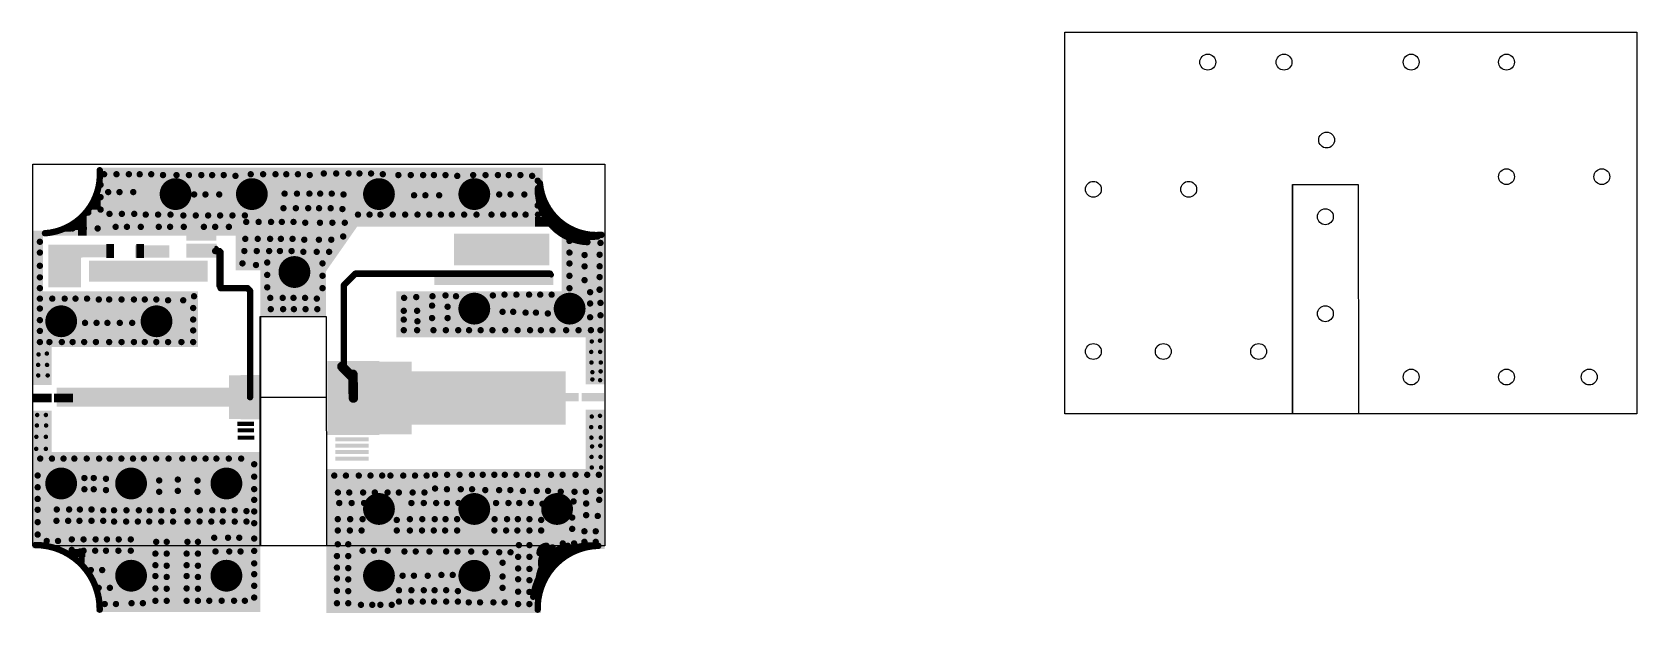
# Model space of a CAD drawing. Header units: millimetres. Extents: x 1936 to 2399, y 1075 to 1646.
# Drawn here: x 2146.2 to 2398.7, y 1554.7 to 1646 of the extents above.
import ezdxf

# ---------------------------------------------------------------- set-up
doc = ezdxf.new("R2010")
doc.units = ezdxf.units.MM
doc.layers.add('MULTILAYER', color=9, linetype='Continuous')
doc.layers.add('TOPLAYER', color=1, linetype='Continuous')

# ---------------------------------------------------------------- blocks, each defined once
blk = doc.blocks.new('LC_TO_252_2_1')
at = {"layer": 'TOPLAYER'}
for points in [[(-3.750008, -3.000014), (-3.750008, 2.999984), (-10.249995, -3.000014), (-10.249995, 2.999984)], [(-1.104163, 2.961269), (-1.104163, 1.761272), (1.095832, 2.961269), (1.095832, 1.761272)], [(1.099998, -2.961274), (1.099998, -1.761277), (-1.099998, -2.961274), (-1.099998, -1.761277)]]:
    blk.add_solid(points, dxfattribs=at)

msp = doc.modelspace()

# ---------------------------------------------------------------- linework, layer by layer
msp.add_line((2182.03, 1588.57), (2192.5, 1588.57))
at = {"linetype": 'Continuous'}
for points in [[(2308.73, 1645.98), (2398.73, 1645.98), (2398.73, 1585.98), (2308.73, 1585.98)], [(2146.33, 1625.23), (2236.33, 1625.23), (2236.33, 1565.23), (2146.33, 1565.23)]]:
    msp.add_lwpolyline(points, close=True, dxfattribs=at)
for points in [[(2344.56, 1585.98), (2344.53, 1585.98), (2344.53, 1622.02), (2344.56, 1622.02)], [(2182.16, 1565.23), (2182.13, 1565.23), (2182.13, 1601.27), (2182.16, 1601.27)]]:
    msp.add_lwpolyline(points, close=True)
for points in [[(2344.53, 1622.02), (2354.88, 1622.02), (2354.93, 1585.98)], [(2182.13, 1601.27), (2192.48, 1601.27), (2192.53, 1565.23)]]:
    msp.add_lwpolyline(points)
at = {"color": 3, "linetype": 'Continuous'}
for centre in [(2331.21, 1641.26), (2343.21, 1641.26), (2363.21, 1641.26), (2378.21, 1641.26), (2349.91, 1629.01), (2378.21, 1623.25), (2393.21, 1623.25), (2313.21, 1621.26), (2328.21, 1621.26), (2313.21, 1595.76), (2324.21, 1595.76), (2339.21, 1595.76), (2363.21, 1591.75), (2378.21, 1591.75), (2391.23, 1591.75)]:
    msp.add_circle(centre, 1.25, dxfattribs=at)
at = {"linetype": 'Continuous'}
for centre in [(2168.81, 1620.51), (2180.81, 1620.51), (2200.81, 1620.51), (2215.81, 1620.51), (2187.51, 1608.26), (2215.81, 1602.5), (2230.81, 1602.5), (2150.81, 1600.51), (2165.81, 1600.51), (2150.81, 1575.01), (2161.81, 1575.01), (2176.81, 1575.01), (2200.81, 1571), (2215.81, 1571), (2228.83, 1571)]:
    msp.add_circle(centre, 1.25, dxfattribs=at)
at = {"color": 3}
for centre in [(2349.71, 1616.95), (2349.71, 1601.7)]:
    msp.add_circle(centre, 1.25, dxfattribs=at)
at = {"layer": 'MULTILAYER'}
for points, const_width in [([(2157.31, 1623.63, 1), (2157.81, 1623.63, 1)], 0.5), ([(2159.26, 1623.63, 1), (2159.76, 1623.63, 1)], 0.5), ([(2161.21, 1623.63, 1), (2161.71, 1623.63, 1)], 0.5), ([(2162.91, 1623.63, 1), (2163.41, 1623.63, 1)], 0.5), ([(2164.73, 1623.63, 1), (2165.23, 1623.63, 1)], 0.5), ([(2166.58, 1623.5, 1), (2167.08, 1623.5, 1)], 0.5), ([(2168.71, 1623.5, 1), (2169.21, 1623.5, 1)], 0.5), ([(2170.66, 1623.5, 1), (2171.16, 1623.5, 1)], 0.5), ([(2172.61, 1623.5, 1), (2173.11, 1623.5, 1)], 0.5), ([(2174.31, 1623.5, 1), (2174.81, 1623.5, 1)], 0.5), ([(2176.13, 1623.5, 1), (2176.63, 1623.5, 1)], 0.5), ([(2177.98, 1623.37, 1), (2178.48, 1623.37, 1)], 0.5), ([(2180.38, 1623.63, 1), (2180.88, 1623.63, 1)], 0.5), ([(2182.33, 1623.63, 1), (2182.83, 1623.63, 1)], 0.5), ([(2184.28, 1623.63, 1), (2184.78, 1623.63, 1)], 0.5), ([(2185.98, 1623.63, 1), (2186.48, 1623.63, 1)], 0.5), ([(2187.81, 1623.63, 1), (2188.31, 1623.63, 1)], 0.5), ([(2189.66, 1623.5, 1), (2190.16, 1623.5, 1)], 0.5), ([(2191.88, 1623.75, 1), (2192.38, 1623.75, 1)], 0.5), ([(2193.83, 1623.75, 1), (2194.33, 1623.75, 1)], 0.5), ([(2195.78, 1623.75, 1), (2196.28, 1623.75, 1)], 0.5), ([(2197.48, 1623.75, 1), (2197.98, 1623.75, 1)], 0.5), ([(2199.31, 1623.75, 1), (2199.81, 1623.75, 1)], 0.5), ([(2201.16, 1623.63, 1), (2201.66, 1623.63, 1)], 0.5), ([(2203.61, 1623.5, 1), (2204.11, 1623.5, 1)], 0.5), ([(2205.56, 1623.5, 1), (2206.06, 1623.5, 1)], 0.5), ([(2207.51, 1623.5, 1), (2208.01, 1623.5, 1)], 0.5), ([(2209.21, 1623.5, 1), (2209.71, 1623.5, 1)], 0.5), ([(2211.03, 1623.5, 1), (2211.53, 1623.5, 1)], 0.5), ([(2212.88, 1623.37, 1), (2213.38, 1623.37, 1)], 0.5), ([(2215.38, 1623.5, 1), (2215.88, 1623.5, 1)], 0.5), ([(2217.33, 1623.5, 1), (2217.83, 1623.5, 1)], 0.5), ([(2219.28, 1623.5, 1), (2219.78, 1623.5, 1)], 0.5), ([(2220.98, 1623.5, 1), (2221.48, 1623.5, 1)], 0.5), ([(2222.81, 1623.5, 1), (2223.31, 1623.5, 1)], 0.5), ([(2224.66, 1623.37, 1), (2225.16, 1623.37, 1)], 0.5), ([(2156.76, 1621.97, 1), (2157.26, 1621.97, 1)], 0.5), ([(2157.96, 1620.83, 1), (2158.46, 1620.83, 1)], 0.5), ([(2159.74, 1620.83, 1), (2160.24, 1620.83, 1)], 0.5), ([(2161.9, 1620.83, 1), (2162.4, 1620.83, 1)], 0.5), ([(2167.56, 1620.51, 1), (2170.06, 1620.51, 1)], 2.5), ([(2179.56, 1620.51, 1), (2182.06, 1620.51, 1)], 2.5), ([(2185.71, 1620.58, 1), (2186.21, 1620.58, 1)], 0.5), ([(2187.66, 1620.58, 1), (2188.16, 1620.58, 1)], 0.5), ([(2189.61, 1620.58, 1), (2190.11, 1620.58, 1)], 0.5), ([(2191.31, 1620.58, 1), (2191.81, 1620.58, 1)], 0.5), ([(2193.13, 1620.58, 1), (2193.63, 1620.58, 1)], 0.5), ([(2199.56, 1620.51, 1), (2202.06, 1620.51, 1)], 2.5), ([(2214.56, 1620.51, 1), (2217.06, 1620.51, 1)], 2.5), ([(2225.53, 1622.61, 1), (2226.03, 1622.61, 1)], 0.5), ([(2225.53, 1620.66, 1), (2226.03, 1620.66, 1)], 0.5), ([(2156.76, 1620.02, 1), (2157.26, 1620.02, 1)], 0.5), ([(2156.76, 1618.07, 1), (2157.26, 1618.07, 1)], 0.5), ([(2171.48, 1620.45, 1), (2171.98, 1620.45, 1)], 0.5), ([(2173.26, 1620.45, 1), (2173.76, 1620.45, 1)], 0.5), ([(2175.43, 1620.45, 1), (2175.93, 1620.45, 1)], 0.5), ([(2185.53, 1618.29, 1), (2186.03, 1618.29, 1)], 0.5), ([(2187.48, 1618.29, 1), (2187.98, 1618.29, 1)], 0.5), ([(2189.43, 1618.29, 1), (2189.93, 1618.29, 1)], 0.5), ([(2191.13, 1618.29, 1), (2191.63, 1618.29, 1)], 0.5), ([(2192.96, 1618.29, 1), (2193.46, 1618.29, 1)], 0.5), ([(2194.81, 1618.16, 1), (2195.31, 1618.16, 1)], 0.5), ([(2194.98, 1620.45, 1), (2195.48, 1620.45, 1)], 0.5), ([(2206.08, 1620.32, 1), (2206.58, 1620.32, 1)], 0.5), ([(2207.86, 1620.32, 1), (2208.36, 1620.32, 1)], 0.5), ([(2210.03, 1620.32, 1), (2210.53, 1620.32, 1)], 0.5), ([(2219.48, 1620.45, 1), (2219.98, 1620.45, 1)], 0.5), ([(2221.26, 1620.45, 1), (2221.76, 1620.45, 1)], 0.5), ([(2223.43, 1620.45, 1), (2223.93, 1620.45, 1)], 0.5), ([(2225.53, 1618.71, 1), (2226.03, 1618.71, 1)], 0.5), ([(2154.83, 1617.62, 1), (2155.33, 1617.62, 1)], 0.5), ([(2158.16, 1617.4, 1), (2158.66, 1617.4, 1)], 0.5), ([(2160.11, 1617.4, 1), (2160.61, 1617.4, 1)], 0.5), ([(2162.06, 1617.4, 1), (2162.56, 1617.4, 1)], 0.5), ([(2163.86, 1617.28, 1), (2164.36, 1617.28, 1)], 0.5), ([(2165.81, 1617.28, 1), (2166.31, 1617.28, 1)], 0.5), ([(2167.76, 1617.28, 1), (2168.26, 1617.28, 1)], 0.5), ([(2169.78, 1617.15, 1), (2170.28, 1617.15, 1)], 0.5), ([(2171.73, 1617.15, 1), (2172.23, 1617.15, 1)], 0.5), ([(2173.68, 1617.15, 1), (2174.18, 1617.15, 1)], 0.5), ([(2175.56, 1617.15, 1), (2176.06, 1617.15, 1)], 0.5), ([(2177.51, 1617.15, 1), (2178.01, 1617.15, 1)], 0.5), ([(2179.46, 1617.15, 1), (2179.96, 1617.15, 1)], 0.5), ([(2179.68, 1616.13, 1), (2180.18, 1616.13, 1)], 0.5), ([(2181.63, 1616.13, 1), (2182.13, 1616.13, 1)], 0.5), ([(2183.58, 1616.13, 1), (2184.08, 1616.13, 1)], 0.5), ([(2185.28, 1616.13, 1), (2185.78, 1616.13, 1)], 0.5), ([(2187.11, 1616.13, 1), (2187.61, 1616.13, 1)], 0.5), ([(2188.96, 1616.01, 1), (2189.46, 1616.01, 1)], 0.5), ([(2191.28, 1616.01, 1), (2191.78, 1616.01, 1)], 0.5), ([(2193.23, 1616.01, 1), (2193.73, 1616.01, 1)], 0.5), ([(2195.18, 1616.01, 1), (2195.68, 1616.01, 1)], 0.5), ([(2197.26, 1617.28, 1), (2197.76, 1617.28, 1)], 0.5), ([(2199.08, 1617.28, 1), (2199.58, 1617.28, 1)], 0.5), ([(2200.78, 1617.28, 1), (2201.28, 1617.28, 1)], 0.5), ([(2202.73, 1617.28, 1), (2203.23, 1617.28, 1)], 0.5), ([(2204.68, 1617.28, 1), (2205.18, 1617.28, 1)], 0.5), ([(2206.63, 1617.28, 1), (2207.13, 1617.28, 1)], 0.5), ([(2208.48, 1617.28, 1), (2208.98, 1617.28, 1)], 0.5), ([(2210.31, 1617.28, 1), (2210.81, 1617.28, 1)], 0.5), ([(2212.01, 1617.28, 1), (2212.51, 1617.28, 1)], 0.5), ([(2213.96, 1617.28, 1), (2214.46, 1617.28, 1)], 0.5), ([(2215.91, 1617.28, 1), (2216.41, 1617.28, 1)], 0.5), ([(2218.26, 1617.28, 1), (2218.76, 1617.28, 1)], 0.5), ([(2220.11, 1617.28, 1), (2220.61, 1617.28, 1)], 0.5), ([(2221.93, 1617.28, 1), (2222.43, 1617.28, 1)], 0.5), ([(2223.63, 1617.28, 1), (2224.13, 1617.28, 1)], 0.5), ([(2225.58, 1617.28, 1), (2226.08, 1617.28, 1)], 0.5), ([(2227.53, 1617.28, 1), (2228.03, 1617.28, 1)], 0.5), ([(2147.21, 1613.01, 1), (2147.71, 1613.01, 1)], 0.5), ([(2152.36, 1615.12, 1), (2152.86, 1615.12, 1)], 0.5), ([(2154.14, 1615.12, 1), (2154.64, 1615.12, 1)], 0.5), ([(2156.3, 1615.11, 1), (2156.8, 1615.11, 1)], 0.5), ([(2159.13, 1615.36, 1), (2159.63, 1615.36, 1)], 0.5), ([(2160.91, 1615.36, 1), (2161.41, 1615.36, 1)], 0.5), ([(2163.08, 1615.36, 1), (2163.58, 1615.36, 1)], 0.5), ([(2165.91, 1615.36, 1), (2166.41, 1615.36, 1)], 0.5), ([(2167.69, 1615.36, 1), (2168.19, 1615.36, 1)], 0.5), ([(2169.85, 1615.36, 1), (2170.35, 1615.36, 1)], 0.5), ([(2173.01, 1615.36, 1), (2173.51, 1615.36, 1)], 0.5), ([(2174.79, 1615.36, 1), (2175.29, 1615.36, 1)], 0.5), ([(2176.95, 1615.36, 1), (2177.45, 1615.36, 1)], 0.5), ([(2179.53, 1613.47, 1), (2180.03, 1613.47, 1)], 0.5), ([(2181.48, 1613.47, 1), (2181.98, 1613.47, 1)], 0.5), ([(2183.43, 1613.47, 1), (2183.93, 1613.47, 1)], 0.5), ([(2185.13, 1613.47, 1), (2185.63, 1613.47, 1)], 0.5), ([(2186.96, 1613.47, 1), (2187.46, 1613.47, 1)], 0.5), ([(2188.81, 1613.34, 1), (2189.31, 1613.34, 1)], 0.5), ([(2191.11, 1613.34, 1), (2191.61, 1613.34, 1)], 0.5), ([(2193.06, 1613.34, 1), (2193.56, 1613.34, 1)], 0.5), ([(2194.93, 1613.85, 1), (2195.43, 1613.85, 1)], 0.5), ([(2230.53, 1613.14, 1), (2231.03, 1613.14, 1)], 0.5), ([(2230.66, 1614.99, 1), (2231.16, 1614.99, 1)], 0.5), ([(2232.26, 1613.85, 1), (2232.76, 1613.85, 1)], 0.5), ([(2234.21, 1613.85, 1), (2234.71, 1613.85, 1)], 0.5), ([(2147.21, 1611.31, 1), (2147.71, 1611.31, 1)], 0.5), ([(2179.38, 1611.56, 1), (2179.88, 1611.56, 1)], 0.5), ([(2181.33, 1611.56, 1), (2181.83, 1611.56, 1)], 0.5), ([(2183.28, 1611.56, 1), (2183.78, 1611.56, 1)], 0.5), ([(2184.98, 1611.56, 1), (2185.48, 1611.56, 1)], 0.5), ([(2186.81, 1611.56, 1), (2187.31, 1611.56, 1)], 0.5), ([(2188.66, 1611.43, 1), (2189.16, 1611.43, 1)], 0.5), ([(2190.76, 1611.43, 1), (2191.26, 1611.43, 1)], 0.5), ([(2192.71, 1611.43, 1), (2193.21, 1611.43, 1)], 0.5), ([(2230.53, 1611.31, 1), (2231.03, 1611.31, 1)], 0.5), ([(2232.91, 1610.93, 1), (2233.41, 1610.93, 1)], 0.5), ([(2235.28, 1610.98, 1), (2235.78, 1610.98, 1)], 0.5), ([(2235.41, 1612.83, 1), (2235.91, 1612.83, 1)], 0.5), ([(2147.21, 1609.24, 1), (2147.71, 1609.24, 1)], 0.5), ([(2179.08, 1609.62, 1), (2179.58, 1609.62, 1)], 0.5), ([(2181.21, 1609.36, 1), (2181.71, 1609.36, 1)], 0.5), ([(2182.98, 1609.75, 1), (2183.48, 1609.75, 1)], 0.5), ([(2186.26, 1608.26, 1), (2188.76, 1608.26, 1)], 2.5), ([(2191.68, 1609.62, 1), (2192.18, 1609.62, 1)], 0.5), ([(2230.53, 1609.61, 1), (2231.03, 1609.61, 1)], 0.5), ([(2232.91, 1609.15, 1), (2233.41, 1609.15, 1)], 0.5), ([(2235.28, 1609.16, 1), (2235.78, 1609.16, 1)], 0.5), ([(2147.21, 1607.42, 1), (2147.71, 1607.42, 1)], 0.5), ([(2147.21, 1605.72, 1), (2147.71, 1605.72, 1)], 0.5), ([(2182.98, 1607.8, 1), (2183.48, 1607.8, 1)], 0.5), ([(2182.98, 1605.85, 1), (2183.48, 1605.85, 1)], 0.5), ([(2191.68, 1607.67, 1), (2192.18, 1607.67, 1)], 0.5), ([(2191.68, 1605.72, 1), (2192.18, 1605.72, 1)], 0.5), ([(2230.53, 1607.66, 1), (2231.03, 1607.66, 1)], 0.5), ([(2230.53, 1605.71, 1), (2231.03, 1605.71, 1)], 0.5), ([(2232.91, 1606.98, 1), (2233.41, 1606.98, 1)], 0.5), ([(2235.28, 1607.46, 1), (2235.78, 1607.46, 1)], 0.5), ([(2235.28, 1605.51, 1), (2235.78, 1605.51, 1)], 0.5), ([(2235.28, 1605.46, 1), (2235.78, 1605.46, 1)], 0.5), ([(2147.21, 1604.07, 1), (2147.71, 1604.07, 1)], 0.5), ([(2149.16, 1604.07, 1), (2149.66, 1604.07, 1)], 0.5), ([(2151.11, 1604.07, 1), (2151.61, 1604.07, 1)], 0.5), ([(2152.81, 1604.07, 1), (2153.31, 1604.07, 1)], 0.5), ([(2154.63, 1604.07, 1), (2155.13, 1604.07, 1)], 0.5), ([(2156.48, 1603.94, 1), (2156.98, 1603.94, 1)], 0.5), ([(2158.11, 1603.94, 1), (2158.61, 1603.94, 1)], 0.5), ([(2160.06, 1603.94, 1), (2160.56, 1603.94, 1)], 0.5), ([(2162.01, 1603.94, 1), (2162.51, 1603.94, 1)], 0.5), ([(2163.71, 1603.94, 1), (2164.21, 1603.94, 1)], 0.5), ([(2165.53, 1603.94, 1), (2166.03, 1603.94, 1)], 0.5), ([(2167.38, 1603.81, 1), (2167.88, 1603.81, 1)], 0.5), ([(2169.76, 1603.81, 1), (2170.26, 1603.81, 1)], 0.5), ([(2171.46, 1604.45, 1), (2171.96, 1604.45, 1)], 0.5), ([(2183.46, 1604.19, 1), (2183.96, 1604.19, 1)], 0.5), ([(2185.41, 1604.19, 1), (2185.91, 1604.19, 1)], 0.5), ([(2187.11, 1604.19, 1), (2187.61, 1604.19, 1)], 0.5), ([(2188.93, 1604.19, 1), (2189.43, 1604.19, 1)], 0.5), ([(2190.78, 1604.07, 1), (2191.28, 1604.07, 1)], 0.5), ([(2204.51, 1604.19, 1), (2205.01, 1604.19, 1)], 0.5), ([(2206.43, 1604.32, 1), (2206.93, 1604.32, 1)], 0.5), ([(2208.91, 1602.97, 1), (2209.41, 1602.97, 1)], 0.5), ([(2208.98, 1604.45, 1), (2209.48, 1604.45, 1)], 0.5), ([(2211.03, 1604.58, 1), (2211.53, 1604.58, 1)], 0.5), ([(2212.68, 1604.45, 1), (2213.18, 1604.45, 1)], 0.5), ([(2214.56, 1602.5, 1), (2217.06, 1602.5, 1)], 2.5), ([(2218.48, 1604.58, 1), (2218.98, 1604.58, 1)], 0.5), ([(2220.31, 1604.7, 1), (2220.81, 1604.7, 1)], 0.5), ([(2222.18, 1604.7, 1), (2222.68, 1604.7, 1)], 0.5), ([(2224.18, 1604.7, 1), (2224.68, 1604.7, 1)], 0.5), ([(2225.93, 1604.7, 1), (2226.43, 1604.7, 1)], 0.5), ([(2227.73, 1604.7, 1), (2228.23, 1604.7, 1)], 0.5), ([(2229.56, 1602.5, 1), (2232.06, 1602.5, 1)], 2.5), ([(2233.78, 1605.08, 1), (2234.28, 1605.08, 1)], 0.5), ([(2233.78, 1603.31, 1), (2234.28, 1603.31, 1)], 0.5), ([(2235.41, 1603.4, 1), (2235.91, 1603.4, 1)], 0.5), ([(2147.21, 1602.51, 1), (2147.71, 1602.51, 1)], 0.5), ([(2147.21, 1600.69, 1), (2147.71, 1600.69, 1)], 0.5), ([(2149.56, 1600.51, 1), (2152.06, 1600.51, 1)], 2.5), ([(2164.56, 1600.51, 1), (2167.06, 1600.51, 1)], 2.5), ([(2171.33, 1602.6, 1), (2171.83, 1602.6, 1)], 0.5), ([(2171.33, 1600.78, 1), (2171.83, 1600.78, 1)], 0.5), ([(2183.53, 1602.42, 1), (2184.03, 1602.42, 1)], 0.5), ([(2185.48, 1602.42, 1), (2185.98, 1602.42, 1)], 0.5), ([(2187.18, 1602.42, 1), (2187.68, 1602.42, 1)], 0.5), ([(2189.01, 1602.42, 1), (2189.51, 1602.42, 1)], 0.5), ([(2190.86, 1602.42, 1), (2191.36, 1602.42, 1)], 0.5), ([(2204.46, 1602.16, 1), (2204.96, 1602.16, 1)], 0.5), ([(2204.46, 1600.77, 1), (2204.96, 1600.77, 1)], 0.5), ([(2206.56, 1602.16, 1), (2207.06, 1602.16, 1)], 0.5), ([(2206.61, 1600.51, 1), (2207.11, 1600.51, 1)], 0.5), ([(2208.91, 1601.02, 1), (2209.41, 1601.02, 1)], 0.5), ([(2211.36, 1602.8, 1), (2211.86, 1602.8, 1)], 0.5), ([(2211.36, 1601.02, 1), (2211.86, 1601.02, 1)], 0.5), ([(2220.01, 1602, 1), (2220.51, 1602, 1)], 0.5), ([(2221.68, 1602, 1), (2222.18, 1602, 1)], 0.5), ([(2223.63, 1601.87, 1), (2224.13, 1601.87, 1)], 0.5), ([(2225.26, 1601.87, 1), (2225.76, 1601.87, 1)], 0.5), ([(2227.13, 1601.74, 1), (2227.63, 1601.74, 1)], 0.5), ([(2233.78, 1601.14, 1), (2234.28, 1601.14, 1)], 0.5), ([(2235.41, 1601.45, 1), (2235.91, 1601.45, 1)], 0.5), ([(2147.21, 1598.99, 1), (2147.71, 1598.99, 1)], 0.5), ([(2154.31, 1600.26, 1), (2154.81, 1600.26, 1)], 0.5), ([(2156.13, 1600.26, 1), (2156.63, 1600.26, 1)], 0.5), ([(2157.83, 1600.26, 1), (2158.33, 1600.26, 1)], 0.5), ([(2159.78, 1600.26, 1), (2160.28, 1600.26, 1)], 0.5), ([(2161.73, 1600.26, 1), (2162.23, 1600.26, 1)], 0.5), ([(2171.33, 1599.08, 1), (2171.83, 1599.08, 1)], 0.5), ([(2204.46, 1599.11, 1), (2204.96, 1599.11, 1)], 0.5), ([(2206.56, 1599.11, 1), (2207.06, 1599.11, 1)], 0.5), ([(2209.13, 1599.11, 1), (2209.63, 1599.11, 1)], 0.5), ([(2211.08, 1599.11, 1), (2211.58, 1599.11, 1)], 0.5), ([(2213.03, 1599.11, 1), (2213.53, 1599.11, 1)], 0.5), ([(2214.73, 1599.11, 1), (2215.23, 1599.11, 1)], 0.5), ([(2216.56, 1599.11, 1), (2217.06, 1599.11, 1)], 0.5), ([(2218.41, 1599.11, 1), (2218.91, 1599.11, 1)], 0.5), ([(2220.43, 1599.11, 1), (2220.93, 1599.11, 1)], 0.5), ([(2222.38, 1599.11, 1), (2222.88, 1599.11, 1)], 0.5), ([(2224.33, 1599.11, 1), (2224.83, 1599.11, 1)], 0.5), ([(2226.03, 1599.11, 1), (2226.53, 1599.11, 1)], 0.5), ([(2227.86, 1599.11, 1), (2228.36, 1599.11, 1)], 0.5), ([(2230.01, 1599.11, 1), (2230.51, 1599.11, 1)], 0.5), ([(2231.96, 1599.11, 1), (2232.46, 1599.11, 1)], 0.5), ([(2233.91, 1599.11, 1), (2234.41, 1599.11, 1)], 0.5), ([(2235.41, 1599.11, 1), (2235.91, 1599.11, 1)], 0.5), ([(2147.21, 1597.25, 1), (2147.71, 1597.25, 1)], 0.5), ([(2148.38, 1595.43, 1), (2148.73, 1595.43, 1)], 0.35), ([(2148.71, 1597.25, 1), (2149.21, 1597.25, 1)], 0.5), ([(2150.66, 1597.25, 1), (2151.16, 1597.25, 1)], 0.5), ([(2152.36, 1597.25, 1), (2152.86, 1597.25, 1)], 0.5), ([(2154.18, 1597.25, 1), (2154.68, 1597.25, 1)], 0.5), ([(2156.03, 1597.25, 1), (2156.53, 1597.25, 1)], 0.5), ([(2158.11, 1597.25, 1), (2158.61, 1597.25, 1)], 0.5), ([(2160.06, 1597.25, 1), (2160.56, 1597.25, 1)], 0.5), ([(2162.01, 1597.25, 1), (2162.51, 1597.25, 1)], 0.5), ([(2163.71, 1597.25, 1), (2164.21, 1597.25, 1)], 0.5), ([(2165.53, 1597.25, 1), (2166.03, 1597.25, 1)], 0.5), ([(2167.38, 1597.25, 1), (2167.88, 1597.25, 1)], 0.5), ([(2169.48, 1597.25, 1), (2169.98, 1597.25, 1)], 0.5), ([(2171.33, 1597.25, 1), (2171.83, 1597.25, 1)], 0.5), ([(2234.03, 1595.69, 1), (2234.38, 1595.69, 1)], 0.35), ([(2234.11, 1597.34, 1), (2234.46, 1597.34, 1)], 0.35), ([(2235.41, 1597.46, 1), (2235.76, 1597.46, 1)], 0.35), ([(2235.43, 1595.69, 1), (2235.78, 1595.69, 1)], 0.35), ([(2147.01, 1593.65, 1), (2147.36, 1593.65, 1)], 0.35), ([(2147.08, 1595.3, 1), (2147.43, 1595.3, 1)], 0.35), ([(2148.41, 1593.65, 1), (2148.76, 1593.65, 1)], 0.35), ([(2234.06, 1594.03, 1), (2234.41, 1594.03, 1)], 0.35), ([(2235.53, 1594.03, 1), (2235.88, 1594.03, 1)], 0.35), ([(2147.03, 1592, 1), (2147.38, 1592, 1)], 0.35), ([(2148.51, 1592, 1), (2148.86, 1592, 1)], 0.35), ([(2234.21, 1592.51, 1), (2234.56, 1592.51, 1)], 0.35), ([(2234.21, 1591.37, 1), (2234.56, 1591.37, 1)], 0.35), ([(2235.43, 1591.24, 1), (2235.78, 1591.24, 1)], 0.35), ([(2235.51, 1592.64, 1), (2235.86, 1592.64, 1)], 0.35), ([(2146.86, 1585.78, 1), (2147.21, 1585.78, 1)], 0.35), ([(2148.23, 1585.78, 1), (2148.58, 1585.78, 1)], 0.35), ([(2234.11, 1585.53, 1), (2234.46, 1585.53, 1)], 0.35), ([(2235.41, 1585.65, 1), (2235.76, 1585.65, 1)], 0.35), ([(2146.81, 1584.13, 1), (2147.16, 1584.13, 1)], 0.35), ([(2148.26, 1584.13, 1), (2148.61, 1584.13, 1)], 0.35), ([(2234.03, 1583.87, 1), (2234.38, 1583.87, 1)], 0.35), ([(2235.43, 1583.87, 1), (2235.78, 1583.87, 1)], 0.35), ([(2146.71, 1580.45, 1), (2147.06, 1580.45, 1)], 0.35), ([(2146.73, 1582.35, 1), (2147.08, 1582.35, 1)], 0.35), ([(2148.23, 1582.35, 1), (2148.58, 1582.35, 1)], 0.35), ([(2148.23, 1580.45, 1), (2148.58, 1580.45, 1)], 0.35), ([(2234.06, 1582.22, 1), (2234.41, 1582.22, 1)], 0.35), ([(2234.16, 1580.83, 1), (2234.51, 1580.83, 1)], 0.35), ([(2235.46, 1580.95, 1), (2235.81, 1580.95, 1)], 0.35), ([(2235.53, 1582.22, 1), (2235.88, 1582.22, 1)], 0.35), ([(2147.26, 1578.92, 1), (2147.76, 1578.92, 1)], 0.5), ([(2149.11, 1578.92, 1), (2149.61, 1578.92, 1)], 0.5), ([(2150.93, 1578.92, 1), (2151.43, 1578.92, 1)], 0.5), ([(2152.63, 1578.92, 1), (2153.13, 1578.92, 1)], 0.5), ([(2154.58, 1578.92, 1), (2155.08, 1578.92, 1)], 0.5), ([(2156.53, 1578.92, 1), (2157.03, 1578.92, 1)], 0.5), ([(2158.18, 1578.92, 1), (2158.68, 1578.92, 1)], 0.5), ([(2160.03, 1578.92, 1), (2160.53, 1578.92, 1)], 0.5), ([(2161.86, 1578.92, 1), (2162.36, 1578.92, 1)], 0.5), ([(2163.56, 1578.92, 1), (2164.06, 1578.92, 1)], 0.5), ([(2165.51, 1578.92, 1), (2166.01, 1578.92, 1)], 0.5), ([(2167.46, 1578.92, 1), (2167.96, 1578.92, 1)], 0.5), ([(2169.61, 1578.92, 1), (2170.11, 1578.92, 1)], 0.5), ([(2171.46, 1578.92, 1), (2171.96, 1578.92, 1)], 0.5), ([(2173.28, 1578.92, 1), (2173.78, 1578.92, 1)], 0.5), ([(2174.98, 1578.92, 1), (2175.48, 1578.92, 1)], 0.5), ([(2176.93, 1578.92, 1), (2177.43, 1578.92, 1)], 0.5), ([(2178.88, 1578.92, 1), (2179.38, 1578.92, 1)], 0.5), ([(2180.93, 1578.03, 1), (2181.43, 1578.03, 1)], 0.5), ([(2234.08, 1579.18, 1), (2234.43, 1579.18, 1)], 0.35), ([(2235.48, 1579.18, 1), (2235.83, 1579.18, 1)], 0.35), ([(2146.86, 1576.26, 1), (2147.36, 1576.26, 1)], 0.5), ([(2149.56, 1575.01, 1), (2152.06, 1575.01, 1)], 2.5), ([(2154.21, 1575.87, 1), (2154.71, 1575.87, 1)], 0.5), ([(2155.68, 1575.87, 1), (2156.18, 1575.87, 1)], 0.5), ([(2157.61, 1575.75, 1), (2158.11, 1575.75, 1)], 0.5), ([(2160.56, 1575.01, 1), (2163.06, 1575.01, 1)], 2.5), ([(2165.98, 1575.49, 1), (2166.48, 1575.49, 1)], 0.5), ([(2168.91, 1575.62, 1), (2169.41, 1575.62, 1)], 0.5), ([(2172.01, 1575.49, 1), (2172.51, 1575.49, 1)], 0.5), ([(2175.56, 1575.01, 1), (2178.06, 1575.01, 1)], 2.5), ([(2180.93, 1576.08, 1), (2181.43, 1576.08, 1)], 0.5), ([(2193.53, 1576.25, 1), (2194.03, 1576.25, 1)], 0.5), ([(2195.36, 1576.25, 1), (2195.86, 1576.25, 1)], 0.5), ([(2197.38, 1576.25, 1), (2197.88, 1576.25, 1)], 0.5), ([(2199.23, 1576.25, 1), (2199.73, 1576.25, 1)], 0.5), ([(2201.06, 1576.25, 1), (2201.56, 1576.25, 1)], 0.5), ([(2202.36, 1576.25, 1), (2202.86, 1576.25, 1)], 0.5), ([(2204.38, 1576.25, 1), (2204.88, 1576.25, 1)], 0.5), ([(2206.23, 1576.25, 1), (2206.73, 1576.25, 1)], 0.5), ([(2208.06, 1576.25, 1), (2208.56, 1576.25, 1)], 0.5), ([(2209.38, 1576.38, 1), (2209.88, 1576.38, 1)], 0.5), ([(2211.28, 1576.38, 1), (2211.78, 1576.38, 1)], 0.5), ([(2213.23, 1576.38, 1), (2213.73, 1576.38, 1)], 0.5), ([(2215.18, 1576.38, 1), (2215.68, 1576.38, 1)], 0.5), ([(2216.88, 1576.38, 1), (2217.38, 1576.38, 1)], 0.5), ([(2218.71, 1576.38, 1), (2219.21, 1576.38, 1)], 0.5), ([(2220.36, 1576.38, 1), (2220.86, 1576.38, 1)], 0.5), ([(2222.21, 1576.38, 1), (2222.71, 1576.38, 1)], 0.5), ([(2224.03, 1576.38, 1), (2224.53, 1576.38, 1)], 0.5), ([(2225.43, 1576.38, 1), (2225.93, 1576.38, 1)], 0.5), ([(2227.63, 1576.38, 1), (2228.13, 1576.38, 1)], 0.5), ([(2229.46, 1576.38, 1), (2229.96, 1576.38, 1)], 0.5), ([(2231.48, 1576.38, 1), (2231.98, 1576.38, 1)], 0.5), ([(2233.33, 1576.38, 1), (2233.83, 1576.38, 1)], 0.5), ([(2234.11, 1577.52, 1), (2234.46, 1577.52, 1)], 0.35), ([(2235.16, 1576.38, 1), (2235.66, 1576.38, 1)], 0.5), ([(2235.58, 1577.52, 1), (2235.93, 1577.52, 1)], 0.35), ([(2146.86, 1574.41, 1), (2147.36, 1574.41, 1)], 0.5), ([(2146.86, 1572.58, 1), (2147.36, 1572.58, 1)], 0.5), ([(2154.21, 1574.1, 1), (2154.71, 1574.1, 1)], 0.5), ([(2155.68, 1574.1, 1), (2156.18, 1574.1, 1)], 0.5), ([(2157.61, 1573.97, 1), (2158.11, 1573.97, 1)], 0.5), ([(2165.98, 1573.71, 1), (2166.48, 1573.71, 1)], 0.5), ([(2168.91, 1573.84, 1), (2169.41, 1573.84, 1)], 0.5), ([(2172.01, 1573.71, 1), (2172.51, 1573.71, 1)], 0.5), ([(2180.93, 1574.13, 1), (2181.43, 1574.13, 1)], 0.5), ([(2194.11, 1573.59, 1), (2194.61, 1573.59, 1)], 0.5), ([(2195.89, 1573.59, 1), (2196.39, 1573.59, 1)], 0.5), ([(2198.06, 1573.59, 1), (2198.56, 1573.59, 1)], 0.5), ([(2199.56, 1571, 1), (2202.06, 1571, 1)], 2.5), ([(2199.91, 1573.59, 1), (2200.41, 1573.59, 1)], 0.5), ([(2201.91, 1573.59, 1), (2202.41, 1573.59, 1)], 0.5), ([(2203.69, 1573.59, 1), (2204.19, 1573.59, 1)], 0.5), ([(2205.86, 1573.59, 1), (2206.36, 1573.59, 1)], 0.5), ([(2207.71, 1573.59, 1), (2208.21, 1573.59, 1)], 0.5), ([(2209.38, 1574.22, 1), (2209.88, 1574.22, 1)], 0.5), ([(2211.26, 1574.1, 1), (2211.76, 1574.1, 1)], 0.5), ([(2213.43, 1574.1, 1), (2213.93, 1574.1, 1)], 0.5), ([(2214.56, 1571, 1), (2217.06, 1571, 1)], 2.5), ([(2215.21, 1574.1, 1), (2215.71, 1574.1, 1)], 0.5), ([(2217.29, 1573.97, 1), (2217.79, 1573.97, 1)], 0.5), ([(2219.46, 1573.97, 1), (2219.96, 1573.97, 1)], 0.5), ([(2221.23, 1573.97, 1), (2221.73, 1573.97, 1)], 0.5), ([(2223.21, 1573.84, 1), (2223.71, 1573.84, 1)], 0.5), ([(2225.38, 1573.84, 1), (2225.88, 1573.84, 1)], 0.5), ([(2227.58, 1571, 1), (2230.08, 1571, 1)], 2.5), ([(2227.16, 1573.84, 1), (2227.66, 1573.84, 1)], 0.5), ([(2229.16, 1573.72, 1), (2229.66, 1573.72, 1)], 0.5), ([(2231.33, 1573.71, 1), (2231.83, 1573.71, 1)], 0.5), ([(2233.11, 1573.71, 1), (2233.61, 1573.71, 1)], 0.5), ([(2235.31, 1573.84, 1), (2235.81, 1573.84, 1)], 0.5), ([(2146.86, 1570.88, 1), (2147.36, 1570.88, 1)], 0.5), ([(2149.86, 1570.92, 1), (2150.36, 1570.92, 1)], 0.5), ([(2151.81, 1570.92, 1), (2152.31, 1570.92, 1)], 0.5), ([(2153.51, 1570.92, 1), (2154.01, 1570.92, 1)], 0.5), ([(2155.33, 1570.92, 1), (2155.83, 1570.92, 1)], 0.5), ([(2157.18, 1570.79, 1), (2157.68, 1570.79, 1)], 0.5), ([(2158.88, 1570.79, 1), (2159.38, 1570.79, 1)], 0.5), ([(2160.83, 1570.79, 1), (2161.33, 1570.79, 1)], 0.5), ([(2162.78, 1570.79, 1), (2163.28, 1570.79, 1)], 0.5), ([(2164.48, 1570.79, 1), (2164.98, 1570.79, 1)], 0.5), ([(2166.31, 1570.79, 1), (2166.81, 1570.79, 1)], 0.5), ([(2168.16, 1570.67, 1), (2168.66, 1570.67, 1)], 0.5), ([(2170.43, 1570.79, 1), (2170.93, 1570.79, 1)], 0.5), ([(2172.38, 1570.79, 1), (2172.88, 1570.79, 1)], 0.5), ([(2174.33, 1570.79, 1), (2174.83, 1570.79, 1)], 0.5), ([(2176.03, 1570.79, 1), (2176.53, 1570.79, 1)], 0.5), ([(2177.86, 1570.79, 1), (2178.36, 1570.79, 1)], 0.5), ([(2179.71, 1570.67, 1), (2180.21, 1570.67, 1)], 0.5), ([(2180.93, 1572.43, 1), (2181.43, 1572.43, 1)], 0.5), ([(2180.93, 1570.61, 1), (2181.43, 1570.61, 1)], 0.5), ([(2194.31, 1571.94, 1), (2194.81, 1571.94, 1)], 0.5), ([(2196.26, 1571.94, 1), (2196.76, 1571.94, 1)], 0.5), ([(2198.21, 1571.94, 1), (2198.71, 1571.94, 1)], 0.5), ([(2199.91, 1571.94, 1), (2200.41, 1571.94, 1)], 0.5), ([(2201.73, 1571.94, 1), (2202.23, 1571.94, 1)], 0.5), ([(2205.66, 1571.94, 1), (2206.16, 1571.94, 1)], 0.5), ([(2207.61, 1571.94, 1), (2208.11, 1571.94, 1)], 0.5), ([(2209.56, 1571.94, 1), (2210.06, 1571.94, 1)], 0.5), ([(2211.26, 1571.94, 1), (2211.76, 1571.94, 1)], 0.5), ([(2213.08, 1571.94, 1), (2213.58, 1571.94, 1)], 0.5), ([(2217.03, 1571.94, 1), (2217.53, 1571.94, 1)], 0.5), ([(2218.98, 1571.94, 1), (2219.48, 1571.94, 1)], 0.5), ([(2220.93, 1571.94, 1), (2221.43, 1571.94, 1)], 0.5), ([(2222.63, 1571.94, 1), (2223.13, 1571.94, 1)], 0.5), ([(2224.46, 1571.94, 1), (2224.96, 1571.94, 1)], 0.5), ([(2226.28, 1571.81, 1), (2226.78, 1571.81, 1)], 0.5), ([(2228.13, 1571.68, 1), (2228.63, 1571.68, 1)], 0.5), ([(2229.96, 1571.68, 1), (2230.46, 1571.68, 1)], 0.5), ([(2231.18, 1572.19, 1), (2231.68, 1572.19, 1)], 0.5), ([(2233.16, 1571.86, 1), (2233.66, 1571.86, 1)], 0.5), ([(2233.16, 1570.03, 1), (2233.66, 1570.03, 1)], 0.5), ([(2235.21, 1572.44, 1), (2235.71, 1572.44, 1)], 0.5), ([(2146.86, 1568.93, 1), (2147.36, 1568.93, 1)], 0.5), ([(2149.81, 1569.14, 1), (2150.31, 1569.14, 1)], 0.5), ([(2151.66, 1569.14, 1), (2152.16, 1569.14, 1)], 0.5), ([(2153.43, 1569.14, 1), (2153.93, 1569.14, 1)], 0.5), ([(2155.33, 1569.14, 1), (2155.83, 1569.14, 1)], 0.5), ([(2157.18, 1569.14, 1), (2157.68, 1569.14, 1)], 0.5), ([(2158.88, 1569.02, 1), (2159.38, 1569.02, 1)], 0.5), ([(2160.78, 1569.02, 1), (2161.28, 1569.02, 1)], 0.5), ([(2162.63, 1569.02, 1), (2163.13, 1569.02, 1)], 0.5), ([(2164.41, 1569.02, 1), (2164.91, 1569.02, 1)], 0.5), ([(2166.31, 1569.02, 1), (2166.81, 1569.02, 1)], 0.5), ([(2168.16, 1569.02, 1), (2168.66, 1569.02, 1)], 0.5), ([(2170.43, 1569.02, 1), (2170.93, 1569.02, 1)], 0.5), ([(2172.33, 1569.02, 1), (2172.83, 1569.02, 1)], 0.5), ([(2174.18, 1569.02, 1), (2174.68, 1569.02, 1)], 0.5), ([(2175.96, 1569.02, 1), (2176.46, 1569.02, 1)], 0.5), ([(2177.86, 1569.02, 1), (2178.36, 1569.02, 1)], 0.5), ([(2179.71, 1569.02, 1), (2180.21, 1569.02, 1)], 0.5), ([(2180.93, 1568.76, 1), (2181.43, 1568.76, 1)], 0.5), ([(2194.08, 1569.4, 1), (2194.58, 1569.4, 1)], 0.5), ([(2194.08, 1567.62, 1), (2194.58, 1567.62, 1)], 0.5), ([(2195.98, 1567.62, 1), (2196.48, 1567.62, 1)], 0.5), ([(2196.03, 1569.4, 1), (2196.53, 1569.4, 1)], 0.5), ([(2197.83, 1567.62, 1), (2198.33, 1567.62, 1)], 0.5), ([(2197.98, 1569.4, 1), (2198.48, 1569.4, 1)], 0.5), ([(2203.36, 1569.27, 1), (2203.86, 1569.27, 1)], 0.5), ([(2203.36, 1567.62, 1), (2203.86, 1567.62, 1)], 0.5), ([(2205.43, 1569.4, 1), (2205.93, 1569.4, 1)], 0.5), ([(2205.43, 1567.62, 1), (2205.93, 1567.62, 1)], 0.5), ([(2207.33, 1567.62, 1), (2207.83, 1567.62, 1)], 0.5), ([(2207.38, 1569.4, 1), (2207.88, 1569.4, 1)], 0.5), ([(2209.18, 1567.62, 1), (2209.68, 1567.62, 1)], 0.5), ([(2209.33, 1569.4, 1), (2209.83, 1569.4, 1)], 0.5), ([(2210.96, 1567.62, 1), (2211.46, 1567.62, 1)], 0.5), ([(2211.03, 1569.4, 1), (2211.53, 1569.4, 1)], 0.5), ([(2212.86, 1569.4, 1), (2213.36, 1569.4, 1)], 0.5), ([(2212.86, 1567.62, 1), (2213.36, 1567.62, 1)], 0.5), ([(2218.71, 1567.62, 1), (2219.21, 1567.62, 1)], 0.5), ([(2218.76, 1569.4, 1), (2219.26, 1569.4, 1)], 0.5), ([(2220.56, 1567.62, 1), (2221.06, 1567.62, 1)], 0.5), ([(2220.71, 1569.4, 1), (2221.21, 1569.4, 1)], 0.5), ([(2222.33, 1567.62, 1), (2222.83, 1567.62, 1)], 0.5), ([(2222.41, 1569.4, 1), (2222.91, 1569.4, 1)], 0.5), ([(2224.23, 1569.4, 1), (2224.73, 1569.4, 1)], 0.5), ([(2224.23, 1567.62, 1), (2224.73, 1567.62, 1)], 0.5), ([(2226.08, 1569.27, 1), (2226.58, 1569.27, 1)], 0.5), ([(2226.08, 1567.62, 1), (2226.58, 1567.62, 1)], 0.5), ([(2230.96, 1569.65, 1), (2231.46, 1569.65, 1)], 0.5), ([(2230.96, 1567.87, 1), (2231.46, 1567.87, 1)], 0.5), ([(2232.88, 1567.49, 1), (2233.38, 1567.49, 1)], 0.5), ([(2234.66, 1567.49, 1), (2235.16, 1567.49, 1)], 0.5), ([(2234.98, 1569.9, 1), (2235.48, 1569.9, 1)], 0.5), ([(2146.86, 1566.98, 1), (2147.36, 1566.98, 1)], 0.5), ([(2148.28, 1565.97, 1), (2148.78, 1565.97, 1)], 0.5), ([(2150.06, 1565.97, 1), (2150.56, 1565.97, 1)], 0.5), ([(2152.23, 1566.22, 1), (2152.73, 1566.22, 1)], 0.5), ([(2154.08, 1566.22, 1), (2154.58, 1566.22, 1)], 0.5), ([(2155.98, 1566.22, 1), (2156.48, 1566.22, 1)], 0.5), ([(2157.76, 1566.22, 1), (2158.26, 1566.22, 1)], 0.5), ([(2159.61, 1566.22, 1), (2160.11, 1566.22, 1)], 0.5), ([(2161.51, 1566.22, 1), (2162.01, 1566.22, 1)], 0.5), ([(2165.51, 1565.83, 1), (2166.01, 1565.83, 1)], 0.5), ([(2167.16, 1565.83, 1), (2167.66, 1565.83, 1)], 0.5), ([(2170.43, 1565.83, 1), (2170.93, 1565.83, 1)], 0.5), ([(2172.08, 1565.83, 1), (2172.58, 1565.83, 1)], 0.5), ([(2174.64, 1566.48, 1), (2175.14, 1566.48, 1)], 0.5), ([(2176.81, 1566.48, 1), (2177.31, 1566.48, 1)], 0.5), ([(2178.58, 1566.48, 1), (2179.08, 1566.48, 1)], 0.5), ([(2180.93, 1566.35, 1), (2181.43, 1566.35, 1)], 0.5), ([(2194.08, 1565.45, 1), (2194.58, 1565.45, 1)], 0.5), ([(2195.73, 1565.45, 1), (2196.23, 1565.45, 1)], 0.5), ([(2222.58, 1565.32, 1), (2223.08, 1565.32, 1)], 0.5), ([(2224.23, 1565.32, 1), (2224.73, 1565.32, 1)], 0.5), ([(2229.48, 1565.59, 1), (2229.98, 1565.59, 1)], 0.5), ([(2231.26, 1565.59, 1), (2231.76, 1565.59, 1)], 0.5), ([(2232.88, 1565.84, 1), (2233.38, 1565.84, 1)], 0.5), ([(2234.66, 1565.84, 1), (2235.16, 1565.84, 1)], 0.5), ([(2152.23, 1564.57, 1), (2152.73, 1564.57, 1)], 0.5), ([(2154.08, 1564.44, 1), (2154.58, 1564.44, 1)], 0.5), ([(2155.91, 1564.44, 1), (2156.41, 1564.44, 1)], 0.5), ([(2157.61, 1564.44, 1), (2158.11, 1564.44, 1)], 0.5), ([(2159.56, 1564.44, 1), (2160.06, 1564.44, 1)], 0.5), ([(2160.56, 1560.51, 1), (2163.06, 1560.51, 1)], 2.5), ([(2161.51, 1564.44, 1), (2162.01, 1564.44, 1)], 0.5), ([(2165.38, 1563.98, 1), (2165.88, 1563.98, 1)], 0.5), ([(2167.16, 1563.98, 1), (2167.66, 1563.98, 1)], 0.5), ([(2170.3, 1563.98, 1), (2170.8, 1563.98, 1)], 0.5), ([(2172.08, 1563.98, 1), (2172.58, 1563.98, 1)], 0.5), ([(2175.56, 1560.51, 1), (2178.06, 1560.51, 1)], 2.5), ([(2174.84, 1564.32, 1), (2175.34, 1564.32, 1)], 0.5), ([(2177.01, 1564.32, 1), (2177.51, 1564.32, 1)], 0.5), ([(2178.78, 1564.32, 1), (2179.28, 1564.32, 1)], 0.5), ([(2180.93, 1564.4, 1), (2181.43, 1564.4, 1)], 0.5), ([(2180.93, 1562.45, 1), (2181.43, 1562.45, 1)], 0.5), ([(2193.95, 1563.6, 1), (2194.45, 1563.6, 1)], 0.5), ([(2195.73, 1563.6, 1), (2196.23, 1563.6, 1)], 0.5), ([(2197.98, 1564.44, 1), (2198.48, 1564.44, 1)], 0.5), ([(2199.56, 1560.51, 1), (2202.06, 1560.51, 1)], 2.5), ([(2199.76, 1564.44, 1), (2200.26, 1564.44, 1)], 0.5), ([(2201.93, 1564.44, 1), (2202.43, 1564.44, 1)], 0.5), ([(2204.56, 1564.32, 1), (2205.06, 1564.32, 1)], 0.5), ([(2206.34, 1564.32, 1), (2206.84, 1564.32, 1)], 0.5), ([(2208.5, 1564.31, 1), (2209, 1564.31, 1)], 0.5), ([(2211.13, 1564.32, 1), (2211.63, 1564.32, 1)], 0.5), ([(2212.91, 1564.32, 1), (2213.41, 1564.32, 1)], 0.5), ([(2214.56, 1560.5, 1), (2217.06, 1560.5, 1)], 2.5), ([(2215.08, 1564.31, 1), (2215.58, 1564.31, 1)], 0.5), ([(2217.31, 1564.19, 1), (2217.81, 1564.19, 1)], 0.5), ([(2219.48, 1564.19, 1), (2219.98, 1564.19, 1)], 0.5), ([(2220.01, 1562.55, 1), (2220.51, 1562.55, 1)], 0.5), ([(2221.26, 1564.19, 1), (2221.76, 1564.19, 1)], 0.5), ([(2222.45, 1563.47, 1), (2222.95, 1563.47, 1)], 0.5), ([(2224.23, 1563.47, 1), (2224.73, 1563.47, 1)], 0.5), ([(2226.36, 1564.06, 1), (2226.86, 1564.06, 1)], 0.5), ([(2155.23, 1561.4, 1), (2155.73, 1561.4, 1)], 0.5), ([(2157.01, 1561.4, 1), (2157.51, 1561.4, 1)], 0.5), ([(2165.38, 1562.16, 1), (2165.88, 1562.16, 1)], 0.5), ([(2165.38, 1560.46, 1), (2165.88, 1560.46, 1)], 0.5), ([(2167.16, 1562.08, 1), (2167.66, 1562.08, 1)], 0.5), ([(2167.16, 1560.31, 1), (2167.66, 1560.31, 1)], 0.5), ([(2170.3, 1562.16, 1), (2170.8, 1562.16, 1)], 0.5), ([(2170.3, 1560.46, 1), (2170.8, 1560.46, 1)], 0.5), ([(2172.08, 1562.08, 1), (2172.58, 1562.08, 1)], 0.5), ([(2172.08, 1560.31, 1), (2172.58, 1560.31, 1)], 0.5), ([(2180.93, 1560.75, 1), (2181.43, 1560.75, 1)], 0.5), ([(2193.95, 1561.78, 1), (2194.45, 1561.78, 1)], 0.5), ([(2193.95, 1560.08, 1), (2194.45, 1560.08, 1)], 0.5), ([(2195.73, 1561.7, 1), (2196.23, 1561.7, 1)], 0.5), ([(2195.73, 1559.93, 1), (2196.23, 1559.93, 1)], 0.5), ([(2204.28, 1560.51, 1), (2204.78, 1560.51, 1)], 0.5), ([(2206.06, 1560.51, 1), (2206.56, 1560.51, 1)], 0.5), ([(2208.23, 1560.5, 1), (2208.73, 1560.5, 1)], 0.5), ([(2210.38, 1560.63, 1), (2210.88, 1560.63, 1)], 0.5), ([(2212.16, 1560.63, 1), (2212.66, 1560.63, 1)], 0.5), ([(2220.01, 1560.38, 1), (2220.51, 1560.38, 1)], 0.5), ([(2222.45, 1561.65, 1), (2222.95, 1561.65, 1)], 0.5), ([(2222.45, 1559.95, 1), (2222.95, 1559.95, 1)], 0.5), ([(2224.23, 1561.57, 1), (2224.73, 1561.57, 1)], 0.5), ([(2226.36, 1562.28, 1), (2226.86, 1562.28, 1)], 0.5), ([(2156.46, 1558.6, 1), (2156.96, 1558.6, 1)], 0.5), ([(2158.23, 1558.6, 1), (2158.73, 1558.6, 1)], 0.5), ([(2165.38, 1558.51, 1), (2165.88, 1558.51, 1)], 0.5), ([(2167.16, 1558.46, 1), (2167.66, 1558.46, 1)], 0.5), ([(2170.3, 1558.51, 1), (2170.8, 1558.51, 1)], 0.5), ([(2172.08, 1558.46, 1), (2172.58, 1558.46, 1)], 0.5), ([(2180.93, 1558.92, 1), (2181.43, 1558.92, 1)], 0.5), ([(2193.95, 1558.13, 1), (2194.45, 1558.13, 1)], 0.5), ([(2195.73, 1558.08, 1), (2196.23, 1558.08, 1)], 0.5), ([(2203.71, 1558.22, 1), (2204.21, 1558.22, 1)], 0.5), ([(2205.66, 1558.22, 1), (2206.16, 1558.22, 1)], 0.5), ([(2207.61, 1558.22, 1), (2208.11, 1558.22, 1)], 0.5), ([(2209.31, 1558.22, 1), (2209.81, 1558.22, 1)], 0.5), ([(2211.13, 1558.22, 1), (2211.63, 1558.22, 1)], 0.5), ([(2212.98, 1558.09, 1), (2213.48, 1558.09, 1)], 0.5), ([(2220.01, 1558.6, 1), (2220.51, 1558.6, 1)], 0.5), ([(2222.45, 1558, 1), (2222.95, 1558, 1)], 0.5), ([(2224.23, 1559.8, 1), (2224.73, 1559.8, 1)], 0.5), ([(2224.23, 1557.95, 1), (2224.73, 1557.95, 1)], 0.5), ([(2225.81, 1559.74, 1), (2226.31, 1559.74, 1)], 0.5), ([(2225.81, 1557.97, 1), (2226.31, 1557.97, 1)], 0.5), ([(2157.41, 1556.06, 1), (2157.91, 1556.06, 1)], 0.5), ([(2159.18, 1556.06, 1), (2159.68, 1556.06, 1)], 0.5), ([(2161.63, 1556.19, 1), (2162.13, 1556.19, 1)], 0.5), ([(2163.41, 1556.19, 1), (2163.91, 1556.19, 1)], 0.5), ([(2165.38, 1556.56, 1), (2165.88, 1556.56, 1)], 0.5), ([(2167.16, 1556.56, 1), (2167.66, 1556.56, 1)], 0.5), ([(2170.3, 1556.56, 1), (2170.8, 1556.56, 1)], 0.5), ([(2172.08, 1556.56, 1), (2172.58, 1556.56, 1)], 0.5), ([(2173.86, 1556.57, 1), (2174.36, 1556.57, 1)], 0.5), ([(2175.81, 1556.57, 1), (2176.31, 1556.57, 1)], 0.5), ([(2177.76, 1556.57, 1), (2178.26, 1556.57, 1)], 0.5), ([(2179.46, 1556.57, 1), (2179.96, 1556.57, 1)], 0.5), ([(2180.93, 1557.07, 1), (2181.43, 1557.07, 1)], 0.5), ([(2193.95, 1556.18, 1), (2194.45, 1556.18, 1)], 0.5), ([(2195.73, 1556.18, 1), (2196.23, 1556.18, 1)], 0.5), ([(2197.73, 1555.93, 1), (2198.23, 1555.93, 1)], 0.5), ([(2199.51, 1555.93, 1), (2200.01, 1555.93, 1)], 0.5), ([(2200.78, 1555.93, 1), (2201.28, 1555.93, 1)], 0.5), ([(2202.56, 1555.93, 1), (2203.06, 1555.93, 1)], 0.5), ([(2203.71, 1556.44, 1), (2204.21, 1556.44, 1)], 0.5), ([(2205.61, 1556.44, 1), (2206.11, 1556.44, 1)], 0.5), ([(2207.46, 1556.44, 1), (2207.96, 1556.44, 1)], 0.5), ([(2209.23, 1556.44, 1), (2209.73, 1556.44, 1)], 0.5), ([(2211.13, 1556.44, 1), (2211.63, 1556.44, 1)], 0.5), ([(2212.98, 1556.44, 1), (2213.48, 1556.44, 1)], 0.5), ([(2214.68, 1556.32, 1), (2215.18, 1556.32, 1)], 0.5), ([(2216.46, 1556.32, 1), (2216.96, 1556.32, 1)], 0.5), ([(2218.56, 1556.32, 1), (2219.06, 1556.32, 1)], 0.5), ([(2220.33, 1556.32, 1), (2220.83, 1556.32, 1)], 0.5), ([(2222.45, 1556.05, 1), (2222.95, 1556.05, 1)], 0.5), ([(2224.23, 1556.05, 1), (2224.73, 1556.05, 1)], 0.5)]:
    msp.add_lwpolyline(points, format="xyb", close=True, dxfattribs=dict(at, const_width=const_width))
at = {"layer": 'TOPLAYER', "const_width": 1}
for points in [[(2156.88, 1624.26, -0.414214), (2148.26, 1614.35)], [(2233.61, 1612.96, -0.414214), (2225.83, 1621.47)], [(2235.21, 1613.85, -0.414214), (2226.01, 1621.09)], [(2235.81, 1614.1, -0.414213), (2226.13, 1622.23)], [(2146.76, 1565.33, -0.414214), (2156.88, 1555.17)], [(2225.08, 1557.2, -0.414214), (2235.33, 1565.21)], [(2225.78, 1555.17, -0.414214), (2235.33, 1565.21)], [(2226.06, 1557.97, -0.414214), (2230.53, 1565.21)], [(2226.08, 1564.06, -0.414214), (2227.18, 1565.21)], [(2226.41, 1561.9, -0.414214), (2228.13, 1564.95)]]:
    msp.add_lwpolyline(points, format="xyb", dxfattribs=at)
at = {"layer": 'TOPLAYER'}
for points, const_width in [([(2156.63, 1624.26, 1), (2157.13, 1624.26, 1)], 0.5), ([(2157.31, 1623.63, 1), (2157.81, 1623.63, 1)], 0.5), ([(2159.26, 1623.63, 1), (2159.76, 1623.63, 1)], 0.5), ([(2161.21, 1623.63, 1), (2161.71, 1623.63, 1)], 0.5), ([(2162.91, 1623.63, 1), (2163.41, 1623.63, 1)], 0.5), ([(2164.73, 1623.63, 1), (2165.23, 1623.63, 1)], 0.5), ([(2166.58, 1623.5, 1), (2167.08, 1623.5, 1)], 0.5), ([(2168.71, 1623.5, 1), (2169.21, 1623.5, 1)], 0.5), ([(2170.66, 1623.5, 1), (2171.16, 1623.5, 1)], 0.5), ([(2172.61, 1623.5, 1), (2173.11, 1623.5, 1)], 0.5), ([(2174.31, 1623.5, 1), (2174.81, 1623.5, 1)], 0.5), ([(2176.13, 1623.5, 1), (2176.63, 1623.5, 1)], 0.5), ([(2177.98, 1623.37, 1), (2178.48, 1623.37, 1)], 0.5), ([(2180.38, 1623.63, 1), (2180.88, 1623.63, 1)], 0.5), ([(2182.33, 1623.63, 1), (2182.83, 1623.63, 1)], 0.5), ([(2184.28, 1623.63, 1), (2184.78, 1623.63, 1)], 0.5), ([(2185.98, 1623.63, 1), (2186.48, 1623.63, 1)], 0.5), ([(2187.81, 1623.63, 1), (2188.31, 1623.63, 1)], 0.5), ([(2189.66, 1623.5, 1), (2190.16, 1623.5, 1)], 0.5), ([(2191.88, 1623.75, 1), (2192.38, 1623.75, 1)], 0.5), ([(2193.83, 1623.75, 1), (2194.33, 1623.75, 1)], 0.5), ([(2195.78, 1623.75, 1), (2196.28, 1623.75, 1)], 0.5), ([(2197.48, 1623.75, 1), (2197.98, 1623.75, 1)], 0.5), ([(2199.31, 1623.75, 1), (2199.81, 1623.75, 1)], 0.5), ([(2201.16, 1623.63, 1), (2201.66, 1623.63, 1)], 0.5), ([(2203.61, 1623.5, 1), (2204.11, 1623.5, 1)], 0.5), ([(2205.56, 1623.5, 1), (2206.06, 1623.5, 1)], 0.5), ([(2207.51, 1623.5, 1), (2208.01, 1623.5, 1)], 0.5), ([(2209.21, 1623.5, 1), (2209.71, 1623.5, 1)], 0.5), ([(2211.03, 1623.5, 1), (2211.53, 1623.5, 1)], 0.5), ([(2212.88, 1623.37, 1), (2213.38, 1623.37, 1)], 0.5), ([(2215.38, 1623.5, 1), (2215.88, 1623.5, 1)], 0.5), ([(2217.33, 1623.5, 1), (2217.83, 1623.5, 1)], 0.5), ([(2219.28, 1623.5, 1), (2219.78, 1623.5, 1)], 0.5), ([(2220.98, 1623.5, 1), (2221.48, 1623.5, 1)], 0.5), ([(2222.81, 1623.5, 1), (2223.31, 1623.5, 1)], 0.5), ([(2224.66, 1623.37, 1), (2225.16, 1623.37, 1)], 0.5), ([(2156.76, 1621.97, 1), (2157.26, 1621.97, 1)], 0.5), ([(2157.96, 1620.83, 1), (2158.46, 1620.83, 1)], 0.5), ([(2159.74, 1620.83, 1), (2160.24, 1620.83, 1)], 0.5), ([(2161.9, 1620.83, 1), (2162.4, 1620.83, 1)], 0.5), ([(2167.56, 1620.51, 1), (2170.06, 1620.51, 1)], 2.5), ([(2179.56, 1620.51, 1), (2182.06, 1620.51, 1)], 2.5), ([(2185.71, 1620.58, 1), (2186.21, 1620.58, 1)], 0.5), ([(2187.66, 1620.58, 1), (2188.16, 1620.58, 1)], 0.5), ([(2189.61, 1620.58, 1), (2190.11, 1620.58, 1)], 0.5), ([(2191.31, 1620.58, 1), (2191.81, 1620.58, 1)], 0.5), ([(2193.13, 1620.58, 1), (2193.63, 1620.58, 1)], 0.5), ([(2199.56, 1620.51, 1), (2202.06, 1620.51, 1)], 2.5), ([(2214.56, 1620.51, 1), (2217.06, 1620.51, 1)], 2.5), ([(2225.53, 1622.61, 1), (2226.03, 1622.61, 1)], 0.5), ([(2225.53, 1620.66, 1), (2226.03, 1620.66, 1)], 0.5), ([(2225.58, 1621.47, 1), (2226.08, 1621.47, 1)], 0.5), ([(2225.76, 1621.09, 1), (2226.26, 1621.09, 1)], 0.5), ([(2225.88, 1622.23, 1), (2226.38, 1622.23, 1)], 0.5), ([(2156.76, 1620.02, 1), (2157.26, 1620.02, 1)], 0.5), ([(2156.76, 1618.07, 1), (2157.26, 1618.07, 1)], 0.5), ([(2171.48, 1620.45, 1), (2171.98, 1620.45, 1)], 0.5), ([(2173.26, 1620.45, 1), (2173.76, 1620.45, 1)], 0.5), ([(2175.43, 1620.45, 1), (2175.93, 1620.45, 1)], 0.5), ([(2185.53, 1618.29, 1), (2186.03, 1618.29, 1)], 0.5), ([(2187.48, 1618.29, 1), (2187.98, 1618.29, 1)], 0.5), ([(2189.43, 1618.29, 1), (2189.93, 1618.29, 1)], 0.5), ([(2191.13, 1618.29, 1), (2191.63, 1618.29, 1)], 0.5), ([(2192.96, 1618.29, 1), (2193.46, 1618.29, 1)], 0.5), ([(2194.81, 1618.16, 1), (2195.31, 1618.16, 1)], 0.5), ([(2194.98, 1620.45, 1), (2195.48, 1620.45, 1)], 0.5), ([(2206.08, 1620.32, 1), (2206.58, 1620.32, 1)], 0.5), ([(2207.86, 1620.32, 1), (2208.36, 1620.32, 1)], 0.5), ([(2210.03, 1620.32, 1), (2210.53, 1620.32, 1)], 0.5), ([(2219.48, 1620.45, 1), (2219.98, 1620.45, 1)], 0.5), ([(2221.26, 1620.45, 1), (2221.76, 1620.45, 1)], 0.5), ([(2223.43, 1620.45, 1), (2223.93, 1620.45, 1)], 0.5), ([(2225.53, 1618.71, 1), (2226.03, 1618.71, 1)], 0.5), ([(2154.83, 1617.62, 1), (2155.33, 1617.62, 1)], 0.5), ([(2158.16, 1617.4, 1), (2158.66, 1617.4, 1)], 0.5), ([(2160.11, 1617.4, 1), (2160.61, 1617.4, 1)], 0.5), ([(2162.06, 1617.4, 1), (2162.56, 1617.4, 1)], 0.5), ([(2163.86, 1617.28, 1), (2164.36, 1617.28, 1)], 0.5), ([(2165.81, 1617.28, 1), (2166.31, 1617.28, 1)], 0.5), ([(2167.76, 1617.28, 1), (2168.26, 1617.28, 1)], 0.5), ([(2169.78, 1617.15, 1), (2170.28, 1617.15, 1)], 0.5), ([(2171.73, 1617.15, 1), (2172.23, 1617.15, 1)], 0.5), ([(2173.68, 1617.15, 1), (2174.18, 1617.15, 1)], 0.5), ([(2175.56, 1617.15, 1), (2176.06, 1617.15, 1)], 0.5), ([(2177.51, 1617.15, 1), (2178.01, 1617.15, 1)], 0.5), ([(2179.46, 1617.15, 1), (2179.96, 1617.15, 1)], 0.5), ([(2179.68, 1616.13, 1), (2180.18, 1616.13, 1)], 0.5), ([(2181.63, 1616.13, 1), (2182.13, 1616.13, 1)], 0.5), ([(2183.58, 1616.13, 1), (2184.08, 1616.13, 1)], 0.5), ([(2185.28, 1616.13, 1), (2185.78, 1616.13, 1)], 0.5), ([(2187.11, 1616.13, 1), (2187.61, 1616.13, 1)], 0.5), ([(2188.96, 1616.01, 1), (2189.46, 1616.01, 1)], 0.5), ([(2191.28, 1616.01, 1), (2191.78, 1616.01, 1)], 0.5), ([(2193.23, 1616.01, 1), (2193.73, 1616.01, 1)], 0.5), ([(2195.18, 1616.01, 1), (2195.68, 1616.01, 1)], 0.5), ([(2197.26, 1617.28, 1), (2197.76, 1617.28, 1)], 0.5), ([(2199.08, 1617.28, 1), (2199.58, 1617.28, 1)], 0.5), ([(2200.78, 1617.28, 1), (2201.28, 1617.28, 1)], 0.5), ([(2202.73, 1617.28, 1), (2203.23, 1617.28, 1)], 0.5), ([(2204.68, 1617.28, 1), (2205.18, 1617.28, 1)], 0.5), ([(2206.63, 1617.28, 1), (2207.13, 1617.28, 1)], 0.5), ([(2208.48, 1617.28, 1), (2208.98, 1617.28, 1)], 0.5), ([(2210.31, 1617.28, 1), (2210.81, 1617.28, 1)], 0.5), ([(2212.01, 1617.28, 1), (2212.51, 1617.28, 1)], 0.5), ([(2213.96, 1617.28, 1), (2214.46, 1617.28, 1)], 0.5), ([(2215.91, 1617.28, 1), (2216.41, 1617.28, 1)], 0.5), ([(2218.26, 1617.28, 1), (2218.76, 1617.28, 1)], 0.5), ([(2220.11, 1617.28, 1), (2220.61, 1617.28, 1)], 0.5), ([(2221.93, 1617.28, 1), (2222.43, 1617.28, 1)], 0.5), ([(2223.63, 1617.28, 1), (2224.13, 1617.28, 1)], 0.5), ([(2225.58, 1617.28, 1), (2226.08, 1617.28, 1)], 0.5), ([(2227.53, 1617.28, 1), (2228.03, 1617.28, 1)], 0.5), ([(2147.21, 1613.01, 1), (2147.71, 1613.01, 1)], 0.5), ([(2148.01, 1614.35, 1), (2148.51, 1614.35, 1)], 0.5), ([(2152.36, 1615.12, 1), (2152.86, 1615.12, 1)], 0.5), ([(2154.14, 1615.12, 1), (2154.64, 1615.12, 1)], 0.5), ([(2156.3, 1615.11, 1), (2156.8, 1615.11, 1)], 0.5), ([(2159.13, 1615.36, 1), (2159.63, 1615.36, 1)], 0.5), ([(2160.91, 1615.36, 1), (2161.41, 1615.36, 1)], 0.5), ([(2163.08, 1615.36, 1), (2163.58, 1615.36, 1)], 0.5), ([(2165.91, 1615.36, 1), (2166.41, 1615.36, 1)], 0.5), ([(2167.69, 1615.36, 1), (2168.19, 1615.36, 1)], 0.5), ([(2169.85, 1615.36, 1), (2170.35, 1615.36, 1)], 0.5), ([(2173.01, 1615.36, 1), (2173.51, 1615.36, 1)], 0.5), ([(2174.79, 1615.36, 1), (2175.29, 1615.36, 1)], 0.5), ([(2176.95, 1615.36, 1), (2177.45, 1615.36, 1)], 0.5), ([(2179.53, 1613.47, 1), (2180.03, 1613.47, 1)], 0.5), ([(2181.48, 1613.47, 1), (2181.98, 1613.47, 1)], 0.5), ([(2183.43, 1613.47, 1), (2183.93, 1613.47, 1)], 0.5), ([(2185.13, 1613.47, 1), (2185.63, 1613.47, 1)], 0.5), ([(2186.96, 1613.47, 1), (2187.46, 1613.47, 1)], 0.5), ([(2188.81, 1613.34, 1), (2189.31, 1613.34, 1)], 0.5), ([(2191.11, 1613.34, 1), (2191.61, 1613.34, 1)], 0.5), ([(2193.06, 1613.34, 1), (2193.56, 1613.34, 1)], 0.5), ([(2194.93, 1613.85, 1), (2195.43, 1613.85, 1)], 0.5), ([(2230.53, 1613.14, 1), (2231.03, 1613.14, 1)], 0.5), ([(2230.66, 1614.99, 1), (2231.16, 1614.99, 1)], 0.5), ([(2232.26, 1613.85, 1), (2232.76, 1613.85, 1)], 0.5), ([(2233.36, 1612.96, 1), (2233.86, 1612.96, 1)], 0.5), ([(2234.21, 1613.85, 1), (2234.71, 1613.85, 1)], 0.5), ([(2234.96, 1613.85, 1), (2235.46, 1613.85, 1)], 0.5), ([(2235.56, 1614.1, 1), (2236.06, 1614.1, 1)], 0.5), ([(2147.21, 1611.31, 1), (2147.71, 1611.31, 1)], 0.5), ([(2174.78, 1611.56, 1), (2175.28, 1611.56, 1)], 0.5), ([(2175.05, 1612.07, 1), (2175.37, 1612.07, 1)], 0.315), ([(2175.38, 1611.75, 1), (2175.69, 1611.75, 1)], 0.315), ([(2175.38, 1611.75, 1), (2175.69, 1611.75, 1)], 0.315), ([(2175.47, 1611.56, 1), (2175.97, 1611.56, 1)], 0.5), ([(2175.47, 1611.56, 1), (2175.97, 1611.56, 1)], 0.5), ([(2175.38, 1611.64, 1), (2175.69, 1611.64, 1)], 0.315), ([(2175.38, 1611.64, 1), (2175.69, 1611.64, 1)], 0.315), ([(2175.38, 1611.61, 1), (2175.69, 1611.61, 1)], 0.315), ([(2175.38, 1611.61, 1), (2175.69, 1611.61, 1)], 0.315), ([(2175.64, 1611.39, 1), (2176.14, 1611.39, 1)], 0.5), ([(2175.64, 1611.39, 1), (2176.14, 1611.39, 1)], 0.5), ([(2179.38, 1611.56, 1), (2179.88, 1611.56, 1)], 0.5), ([(2181.33, 1611.56, 1), (2181.83, 1611.56, 1)], 0.5), ([(2183.28, 1611.56, 1), (2183.78, 1611.56, 1)], 0.5), ([(2184.98, 1611.56, 1), (2185.48, 1611.56, 1)], 0.5), ([(2186.81, 1611.56, 1), (2187.31, 1611.56, 1)], 0.5), ([(2188.66, 1611.43, 1), (2189.16, 1611.43, 1)], 0.5), ([(2190.76, 1611.43, 1), (2191.26, 1611.43, 1)], 0.5), ([(2192.71, 1611.43, 1), (2193.21, 1611.43, 1)], 0.5), ([(2230.53, 1611.31, 1), (2231.03, 1611.31, 1)], 0.5), ([(2232.91, 1610.93, 1), (2233.41, 1610.93, 1)], 0.5), ([(2235.28, 1610.98, 1), (2235.78, 1610.98, 1)], 0.5), ([(2235.41, 1612.83, 1), (2235.91, 1612.83, 1)], 0.5), ([(2147.21, 1609.24, 1), (2147.71, 1609.24, 1)], 0.5), ([(2179.08, 1609.62, 1), (2179.58, 1609.62, 1)], 0.5), ([(2181.21, 1609.36, 1), (2181.71, 1609.36, 1)], 0.5), ([(2182.98, 1609.75, 1), (2183.48, 1609.75, 1)], 0.5), ([(2186.26, 1608.26, 1), (2188.76, 1608.26, 1)], 2.5), ([(2191.68, 1609.62, 1), (2192.18, 1609.62, 1)], 0.5), ([(2196.86, 1608, 1), (2197.36, 1608, 1)], 0.5), ([(2196.86, 1608, 1), (2197.36, 1608, 1)], 0.5), ([(2202.48, 1608, 1), (2202.98, 1608, 1)], 0.5), ([(2203.61, 1608, 1), (2204.11, 1608, 1)], 0.5), ([(2227.48, 1608, 1), (2227.98, 1608, 1)], 0.5), ([(2227.53, 1608, 1), (2227.93, 1608, 1)], 0.406), ([(2230.53, 1609.61, 1), (2231.03, 1609.61, 1)], 0.5), ([(2232.91, 1609.15, 1), (2233.41, 1609.15, 1)], 0.5), ([(2235.28, 1609.16, 1), (2235.78, 1609.16, 1)], 0.5), ([(2147.21, 1607.42, 1), (2147.71, 1607.42, 1)], 0.5), ([(2147.21, 1605.72, 1), (2147.71, 1605.72, 1)], 0.5), ([(2175.38, 1606.07, 1), (2175.69, 1606.07, 1)], 0.315), ([(2175.38, 1606.07, 1), (2175.69, 1606.07, 1)], 0.315), ([(2175.64, 1605.72, 1), (2176.14, 1605.72, 1)], 0.5), ([(2175.64, 1605.72, 1), (2176.14, 1605.72, 1)], 0.5), ([(2175.81, 1605.72, 1), (2176.31, 1605.72, 1)], 0.5), ([(2175.81, 1605.72, 1), (2176.31, 1605.72, 1)], 0.5), ([(2175.73, 1605.72, 1), (2176.05, 1605.72, 1)], 0.315), ([(2175.73, 1605.72, 1), (2176.05, 1605.72, 1)], 0.315), ([(2175.9, 1605.72, 1), (2176.22, 1605.72, 1)], 0.315), ([(2175.9, 1605.72, 1), (2176.22, 1605.72, 1)], 0.315), ([(2179.88, 1605.72, 1), (2180.38, 1605.72, 1)], 0.5), ([(2179.88, 1605.72, 1), (2180.38, 1605.72, 1)], 0.5), ([(2179.97, 1605.72, 1), (2180.29, 1605.72, 1)], 0.315), ([(2179.97, 1605.72, 1), (2180.29, 1605.72, 1)], 0.315), ([(2182.98, 1607.8, 1), (2183.48, 1607.8, 1)], 0.5), ([(2182.98, 1605.85, 1), (2183.48, 1605.85, 1)], 0.5), ([(2191.68, 1607.67, 1), (2192.18, 1607.67, 1)], 0.5), ([(2191.68, 1605.72, 1), (2192.18, 1605.72, 1)], 0.5), ([(2195.04, 1606.18, 1), (2195.54, 1606.18, 1)], 0.5), ([(2195.04, 1606.18, 1), (2195.54, 1606.18, 1)], 0.5), ([(2227.73, 1607.8, 1), (2228.14, 1607.8, 1)], 0.406), ([(2230.53, 1607.66, 1), (2231.03, 1607.66, 1)], 0.5), ([(2230.53, 1605.71, 1), (2231.03, 1605.71, 1)], 0.5), ([(2232.91, 1606.98, 1), (2233.41, 1606.98, 1)], 0.5), ([(2235.28, 1607.46, 1), (2235.78, 1607.46, 1)], 0.5), ([(2235.28, 1605.51, 1), (2235.78, 1605.51, 1)], 0.5), ([(2235.28, 1605.46, 1), (2235.78, 1605.46, 1)], 0.5), ([(2147.21, 1604.07, 1), (2147.71, 1604.07, 1)], 0.5), ([(2149.16, 1604.07, 1), (2149.66, 1604.07, 1)], 0.5), ([(2151.11, 1604.07, 1), (2151.61, 1604.07, 1)], 0.5), ([(2152.81, 1604.07, 1), (2153.31, 1604.07, 1)], 0.5), ([(2154.63, 1604.07, 1), (2155.13, 1604.07, 1)], 0.5), ([(2156.48, 1603.94, 1), (2156.98, 1603.94, 1)], 0.5), ([(2158.11, 1603.94, 1), (2158.61, 1603.94, 1)], 0.5), ([(2160.06, 1603.94, 1), (2160.56, 1603.94, 1)], 0.5), ([(2162.01, 1603.94, 1), (2162.51, 1603.94, 1)], 0.5), ([(2163.71, 1603.94, 1), (2164.21, 1603.94, 1)], 0.5), ([(2165.53, 1603.94, 1), (2166.03, 1603.94, 1)], 0.5), ([(2167.38, 1603.81, 1), (2167.88, 1603.81, 1)], 0.5), ([(2169.76, 1603.81, 1), (2170.26, 1603.81, 1)], 0.5), ([(2171.46, 1604.45, 1), (2171.96, 1604.45, 1)], 0.5), ([(2180.28, 1605.31, 1), (2180.78, 1605.31, 1)], 0.5), ([(2180.28, 1605.31, 1), (2180.78, 1605.31, 1)], 0.5), ([(2180.38, 1605.31, 1), (2180.69, 1605.31, 1)], 0.315), ([(2180.38, 1605.31, 1), (2180.69, 1605.31, 1)], 0.315), ([(2183.46, 1604.19, 1), (2183.96, 1604.19, 1)], 0.5), ([(2185.41, 1604.19, 1), (2185.91, 1604.19, 1)], 0.5), ([(2187.11, 1604.19, 1), (2187.61, 1604.19, 1)], 0.5), ([(2188.93, 1604.19, 1), (2189.43, 1604.19, 1)], 0.5), ([(2190.78, 1604.07, 1), (2191.28, 1604.07, 1)], 0.5), ([(2204.51, 1604.19, 1), (2205.01, 1604.19, 1)], 0.5), ([(2206.43, 1604.32, 1), (2206.93, 1604.32, 1)], 0.5), ([(2208.91, 1602.97, 1), (2209.41, 1602.97, 1)], 0.5), ([(2208.98, 1604.45, 1), (2209.48, 1604.45, 1)], 0.5), ([(2211.03, 1604.58, 1), (2211.53, 1604.58, 1)], 0.5), ([(2212.68, 1604.45, 1), (2213.18, 1604.45, 1)], 0.5), ([(2214.56, 1602.5, 1), (2217.06, 1602.5, 1)], 2.5), ([(2218.48, 1604.58, 1), (2218.98, 1604.58, 1)], 0.5), ([(2220.31, 1604.7, 1), (2220.81, 1604.7, 1)], 0.5), ([(2222.18, 1604.7, 1), (2222.68, 1604.7, 1)], 0.5), ([(2224.18, 1604.7, 1), (2224.68, 1604.7, 1)], 0.5), ([(2225.93, 1604.7, 1), (2226.43, 1604.7, 1)], 0.5), ([(2227.73, 1604.7, 1), (2228.23, 1604.7, 1)], 0.5), ([(2229.56, 1602.5, 1), (2232.06, 1602.5, 1)], 2.5), ([(2233.78, 1605.08, 1), (2234.28, 1605.08, 1)], 0.5), ([(2233.78, 1603.31, 1), (2234.28, 1603.31, 1)], 0.5), ([(2235.41, 1603.4, 1), (2235.91, 1603.4, 1)], 0.5), ([(2147.21, 1602.51, 1), (2147.71, 1602.51, 1)], 0.5), ([(2147.21, 1600.69, 1), (2147.71, 1600.69, 1)], 0.5), ([(2149.56, 1600.51, 1), (2152.06, 1600.51, 1)], 2.5), ([(2164.56, 1600.51, 1), (2167.06, 1600.51, 1)], 2.5), ([(2171.33, 1602.6, 1), (2171.83, 1602.6, 1)], 0.5), ([(2171.33, 1600.78, 1), (2171.83, 1600.78, 1)], 0.5), ([(2183.53, 1602.42, 1), (2184.03, 1602.42, 1)], 0.5), ([(2185.48, 1602.42, 1), (2185.98, 1602.42, 1)], 0.5), ([(2187.18, 1602.42, 1), (2187.68, 1602.42, 1)], 0.5), ([(2189.01, 1602.42, 1), (2189.51, 1602.42, 1)], 0.5), ([(2190.86, 1602.42, 1), (2191.36, 1602.42, 1)], 0.5), ([(2204.46, 1602.16, 1), (2204.96, 1602.16, 1)], 0.5), ([(2204.46, 1600.77, 1), (2204.96, 1600.77, 1)], 0.5), ([(2206.56, 1602.16, 1), (2207.06, 1602.16, 1)], 0.5), ([(2206.61, 1600.51, 1), (2207.11, 1600.51, 1)], 0.5), ([(2208.91, 1601.02, 1), (2209.41, 1601.02, 1)], 0.5), ([(2211.36, 1602.8, 1), (2211.86, 1602.8, 1)], 0.5), ([(2211.36, 1601.02, 1), (2211.86, 1601.02, 1)], 0.5), ([(2220.01, 1602, 1), (2220.51, 1602, 1)], 0.5), ([(2221.68, 1602, 1), (2222.18, 1602, 1)], 0.5), ([(2223.63, 1601.87, 1), (2224.13, 1601.87, 1)], 0.5), ([(2225.26, 1601.87, 1), (2225.76, 1601.87, 1)], 0.5), ([(2227.13, 1601.74, 1), (2227.63, 1601.74, 1)], 0.5), ([(2233.78, 1601.14, 1), (2234.28, 1601.14, 1)], 0.5), ([(2235.41, 1601.45, 1), (2235.91, 1601.45, 1)], 0.5), ([(2147.21, 1598.99, 1), (2147.71, 1598.99, 1)], 0.5), ([(2154.31, 1600.26, 1), (2154.81, 1600.26, 1)], 0.5), ([(2156.13, 1600.26, 1), (2156.63, 1600.26, 1)], 0.5), ([(2157.83, 1600.26, 1), (2158.33, 1600.26, 1)], 0.5), ([(2159.78, 1600.26, 1), (2160.28, 1600.26, 1)], 0.5), ([(2161.73, 1600.26, 1), (2162.23, 1600.26, 1)], 0.5), ([(2171.33, 1599.08, 1), (2171.83, 1599.08, 1)], 0.5), ([(2180.38, 1600, 1), (2180.69, 1600, 1)], 0.315), ([(2180.38, 1599.5, 1), (2180.69, 1599.5, 1)], 0.315), ([(2204.46, 1599.11, 1), (2204.96, 1599.11, 1)], 0.5), ([(2206.56, 1599.11, 1), (2207.06, 1599.11, 1)], 0.5), ([(2209.13, 1599.11, 1), (2209.63, 1599.11, 1)], 0.5), ([(2211.08, 1599.11, 1), (2211.58, 1599.11, 1)], 0.5), ([(2213.03, 1599.11, 1), (2213.53, 1599.11, 1)], 0.5), ([(2214.73, 1599.11, 1), (2215.23, 1599.11, 1)], 0.5), ([(2216.56, 1599.11, 1), (2217.06, 1599.11, 1)], 0.5), ([(2218.41, 1599.11, 1), (2218.91, 1599.11, 1)], 0.5), ([(2220.43, 1599.11, 1), (2220.93, 1599.11, 1)], 0.5), ([(2222.38, 1599.11, 1), (2222.88, 1599.11, 1)], 0.5), ([(2224.33, 1599.11, 1), (2224.83, 1599.11, 1)], 0.5), ([(2226.03, 1599.11, 1), (2226.53, 1599.11, 1)], 0.5), ([(2227.86, 1599.11, 1), (2228.36, 1599.11, 1)], 0.5), ([(2230.01, 1599.11, 1), (2230.51, 1599.11, 1)], 0.5), ([(2231.96, 1599.11, 1), (2232.46, 1599.11, 1)], 0.5), ([(2233.91, 1599.11, 1), (2234.41, 1599.11, 1)], 0.5), ([(2235.41, 1599.11, 1), (2235.91, 1599.11, 1)], 0.5), ([(2147.21, 1597.25, 1), (2147.71, 1597.25, 1)], 0.5), ([(2148.38, 1595.43, 1), (2148.73, 1595.43, 1)], 0.35), ([(2148.71, 1597.25, 1), (2149.21, 1597.25, 1)], 0.5), ([(2150.66, 1597.25, 1), (2151.16, 1597.25, 1)], 0.5), ([(2152.36, 1597.25, 1), (2152.86, 1597.25, 1)], 0.5), ([(2154.18, 1597.25, 1), (2154.68, 1597.25, 1)], 0.5), ([(2156.03, 1597.25, 1), (2156.53, 1597.25, 1)], 0.5), ([(2158.11, 1597.25, 1), (2158.61, 1597.25, 1)], 0.5), ([(2160.06, 1597.25, 1), (2160.56, 1597.25, 1)], 0.5), ([(2162.01, 1597.25, 1), (2162.51, 1597.25, 1)], 0.5), ([(2163.71, 1597.25, 1), (2164.21, 1597.25, 1)], 0.5), ([(2165.53, 1597.25, 1), (2166.03, 1597.25, 1)], 0.5), ([(2167.38, 1597.25, 1), (2167.88, 1597.25, 1)], 0.5), ([(2169.48, 1597.25, 1), (2169.98, 1597.25, 1)], 0.5), ([(2171.33, 1597.25, 1), (2171.83, 1597.25, 1)], 0.5), ([(2234.03, 1595.69, 1), (2234.38, 1595.69, 1)], 0.35), ([(2234.11, 1597.34, 1), (2234.46, 1597.34, 1)], 0.35), ([(2235.41, 1597.46, 1), (2235.76, 1597.46, 1)], 0.35), ([(2235.43, 1595.69, 1), (2235.78, 1595.69, 1)], 0.35), ([(2147.01, 1593.65, 1), (2147.36, 1593.65, 1)], 0.35), ([(2147.08, 1595.3, 1), (2147.43, 1595.3, 1)], 0.35), ([(2148.41, 1593.65, 1), (2148.76, 1593.65, 1)], 0.35), ([(2194.61, 1593.4, 1), (2195.36, 1593.4, 1)], 0.75), ([(2195.04, 1592.89, 1), (2195.54, 1592.89, 1)], 0.5), ([(2234.06, 1594.03, 1), (2234.41, 1594.03, 1)], 0.35), ([(2235.53, 1594.03, 1), (2235.88, 1594.03, 1)], 0.35), ([(2147.03, 1592, 1), (2147.38, 1592, 1)], 0.35), ([(2148.51, 1592, 1), (2148.86, 1592, 1)], 0.35), ([(2196.33, 1592.18, 1), (2197.08, 1592.18, 1)], 0.75), ([(2196.33, 1591.67, 1), (2197.08, 1591.67, 1)], 0.75), ([(2196.33, 1591.67, 1), (2197.08, 1591.67, 1)], 0.75), ([(2196.55, 1592.54, 1), (2196.87, 1592.54, 1)], 0.315), ([(2234.21, 1592.51, 1), (2234.56, 1592.51, 1)], 0.35), ([(2234.21, 1591.37, 1), (2234.56, 1591.37, 1)], 0.35), ([(2235.43, 1591.24, 1), (2235.78, 1591.24, 1)], 0.35), ([(2235.51, 1592.64, 1), (2235.86, 1592.64, 1)], 0.35), ([(2180.28, 1588.57, 1), (2180.78, 1588.57, 1)], 0.5), ([(2180.38, 1588.57, 1), (2180.69, 1588.57, 1)], 0.315), ([(2196.41, 1588.45, 1), (2197.16, 1588.45, 1)], 0.75), ([(2196.41, 1588.45, 1), (2197.16, 1588.45, 1)], 0.75), ([(2196.63, 1588.45, 1), (2196.94, 1588.45, 1)], 0.315), ([(2146.86, 1585.78, 1), (2147.21, 1585.78, 1)], 0.35), ([(2148.23, 1585.78, 1), (2148.58, 1585.78, 1)], 0.35), ([(2234.11, 1585.53, 1), (2234.46, 1585.53, 1)], 0.35), ([(2235.41, 1585.65, 1), (2235.76, 1585.65, 1)], 0.35), ([(2146.81, 1584.13, 1), (2147.16, 1584.13, 1)], 0.35), ([(2148.26, 1584.13, 1), (2148.61, 1584.13, 1)], 0.35), ([(2234.03, 1583.87, 1), (2234.38, 1583.87, 1)], 0.35), ([(2235.43, 1583.87, 1), (2235.78, 1583.87, 1)], 0.35), ([(2146.71, 1580.45, 1), (2147.06, 1580.45, 1)], 0.35), ([(2146.73, 1582.35, 1), (2147.08, 1582.35, 1)], 0.35), ([(2148.23, 1582.35, 1), (2148.58, 1582.35, 1)], 0.35), ([(2148.23, 1580.45, 1), (2148.58, 1580.45, 1)], 0.35), ([(2234.06, 1582.22, 1), (2234.41, 1582.22, 1)], 0.35), ([(2234.16, 1580.83, 1), (2234.51, 1580.83, 1)], 0.35), ([(2235.46, 1580.95, 1), (2235.81, 1580.95, 1)], 0.35), ([(2235.53, 1582.22, 1), (2235.88, 1582.22, 1)], 0.35), ([(2147.26, 1578.92, 1), (2147.76, 1578.92, 1)], 0.5), ([(2149.11, 1578.92, 1), (2149.61, 1578.92, 1)], 0.5), ([(2150.93, 1578.92, 1), (2151.43, 1578.92, 1)], 0.5), ([(2152.63, 1578.92, 1), (2153.13, 1578.92, 1)], 0.5), ([(2154.58, 1578.92, 1), (2155.08, 1578.92, 1)], 0.5), ([(2156.53, 1578.92, 1), (2157.03, 1578.92, 1)], 0.5), ([(2158.18, 1578.92, 1), (2158.68, 1578.92, 1)], 0.5), ([(2160.03, 1578.92, 1), (2160.53, 1578.92, 1)], 0.5), ([(2161.86, 1578.92, 1), (2162.36, 1578.92, 1)], 0.5), ([(2163.56, 1578.92, 1), (2164.06, 1578.92, 1)], 0.5), ([(2165.51, 1578.92, 1), (2166.01, 1578.92, 1)], 0.5), ([(2167.46, 1578.92, 1), (2167.96, 1578.92, 1)], 0.5), ([(2169.61, 1578.92, 1), (2170.11, 1578.92, 1)], 0.5), ([(2171.46, 1578.92, 1), (2171.96, 1578.92, 1)], 0.5), ([(2173.28, 1578.92, 1), (2173.78, 1578.92, 1)], 0.5), ([(2174.98, 1578.92, 1), (2175.48, 1578.92, 1)], 0.5), ([(2176.93, 1578.92, 1), (2177.43, 1578.92, 1)], 0.5), ([(2178.88, 1578.92, 1), (2179.38, 1578.92, 1)], 0.5), ([(2180.93, 1578.03, 1), (2181.43, 1578.03, 1)], 0.5), ([(2234.08, 1579.18, 1), (2234.43, 1579.18, 1)], 0.35), ([(2235.48, 1579.18, 1), (2235.83, 1579.18, 1)], 0.35), ([(2146.86, 1576.26, 1), (2147.36, 1576.26, 1)], 0.5), ([(2149.56, 1575.01, 1), (2152.06, 1575.01, 1)], 2.5), ([(2154.21, 1575.87, 1), (2154.71, 1575.87, 1)], 0.5), ([(2155.68, 1575.87, 1), (2156.18, 1575.87, 1)], 0.5), ([(2157.61, 1575.75, 1), (2158.11, 1575.75, 1)], 0.5), ([(2160.56, 1575.01, 1), (2163.06, 1575.01, 1)], 2.5), ([(2165.98, 1575.49, 1), (2166.48, 1575.49, 1)], 0.5), ([(2168.91, 1575.62, 1), (2169.41, 1575.62, 1)], 0.5), ([(2172.01, 1575.49, 1), (2172.51, 1575.49, 1)], 0.5), ([(2175.56, 1575.01, 1), (2178.06, 1575.01, 1)], 2.5), ([(2180.93, 1576.08, 1), (2181.43, 1576.08, 1)], 0.5), ([(2193.53, 1576.25, 1), (2194.03, 1576.25, 1)], 0.5), ([(2195.36, 1576.25, 1), (2195.86, 1576.25, 1)], 0.5), ([(2197.38, 1576.25, 1), (2197.88, 1576.25, 1)], 0.5), ([(2199.23, 1576.25, 1), (2199.73, 1576.25, 1)], 0.5), ([(2201.06, 1576.25, 1), (2201.56, 1576.25, 1)], 0.5), ([(2202.36, 1576.25, 1), (2202.86, 1576.25, 1)], 0.5), ([(2204.38, 1576.25, 1), (2204.88, 1576.25, 1)], 0.5), ([(2206.23, 1576.25, 1), (2206.73, 1576.25, 1)], 0.5), ([(2208.06, 1576.25, 1), (2208.56, 1576.25, 1)], 0.5), ([(2209.38, 1576.38, 1), (2209.88, 1576.38, 1)], 0.5), ([(2211.28, 1576.38, 1), (2211.78, 1576.38, 1)], 0.5), ([(2213.23, 1576.38, 1), (2213.73, 1576.38, 1)], 0.5), ([(2215.18, 1576.38, 1), (2215.68, 1576.38, 1)], 0.5), ([(2216.88, 1576.38, 1), (2217.38, 1576.38, 1)], 0.5), ([(2218.71, 1576.38, 1), (2219.21, 1576.38, 1)], 0.5), ([(2220.36, 1576.38, 1), (2220.86, 1576.38, 1)], 0.5), ([(2222.21, 1576.38, 1), (2222.71, 1576.38, 1)], 0.5), ([(2224.03, 1576.38, 1), (2224.53, 1576.38, 1)], 0.5), ([(2225.43, 1576.38, 1), (2225.93, 1576.38, 1)], 0.5), ([(2227.63, 1576.38, 1), (2228.13, 1576.38, 1)], 0.5), ([(2229.46, 1576.38, 1), (2229.96, 1576.38, 1)], 0.5), ([(2231.48, 1576.38, 1), (2231.98, 1576.38, 1)], 0.5), ([(2233.33, 1576.38, 1), (2233.83, 1576.38, 1)], 0.5), ([(2234.11, 1577.52, 1), (2234.46, 1577.52, 1)], 0.35), ([(2235.16, 1576.38, 1), (2235.66, 1576.38, 1)], 0.5), ([(2235.58, 1577.52, 1), (2235.93, 1577.52, 1)], 0.35), ([(2146.86, 1574.41, 1), (2147.36, 1574.41, 1)], 0.5), ([(2146.86, 1572.58, 1), (2147.36, 1572.58, 1)], 0.5), ([(2154.21, 1574.1, 1), (2154.71, 1574.1, 1)], 0.5), ([(2155.68, 1574.1, 1), (2156.18, 1574.1, 1)], 0.5), ([(2157.61, 1573.97, 1), (2158.11, 1573.97, 1)], 0.5), ([(2165.98, 1573.71, 1), (2166.48, 1573.71, 1)], 0.5), ([(2168.91, 1573.84, 1), (2169.41, 1573.84, 1)], 0.5), ([(2172.01, 1573.71, 1), (2172.51, 1573.71, 1)], 0.5), ([(2180.93, 1574.13, 1), (2181.43, 1574.13, 1)], 0.5), ([(2194.11, 1573.59, 1), (2194.61, 1573.59, 1)], 0.5), ([(2195.89, 1573.59, 1), (2196.39, 1573.59, 1)], 0.5), ([(2198.06, 1573.59, 1), (2198.56, 1573.59, 1)], 0.5), ([(2199.56, 1571, 1), (2202.06, 1571, 1)], 2.5), ([(2199.91, 1573.59, 1), (2200.41, 1573.59, 1)], 0.5), ([(2201.91, 1573.59, 1), (2202.41, 1573.59, 1)], 0.5), ([(2203.69, 1573.59, 1), (2204.19, 1573.59, 1)], 0.5), ([(2205.86, 1573.59, 1), (2206.36, 1573.59, 1)], 0.5), ([(2207.71, 1573.59, 1), (2208.21, 1573.59, 1)], 0.5), ([(2209.38, 1574.22, 1), (2209.88, 1574.22, 1)], 0.5), ([(2211.26, 1574.1, 1), (2211.76, 1574.1, 1)], 0.5), ([(2213.43, 1574.1, 1), (2213.93, 1574.1, 1)], 0.5), ([(2214.56, 1571, 1), (2217.06, 1571, 1)], 2.5), ([(2215.21, 1574.1, 1), (2215.71, 1574.1, 1)], 0.5), ([(2217.29, 1573.97, 1), (2217.79, 1573.97, 1)], 0.5), ([(2219.46, 1573.97, 1), (2219.96, 1573.97, 1)], 0.5), ([(2221.23, 1573.97, 1), (2221.73, 1573.97, 1)], 0.5), ([(2223.21, 1573.84, 1), (2223.71, 1573.84, 1)], 0.5), ([(2225.38, 1573.84, 1), (2225.88, 1573.84, 1)], 0.5), ([(2227.58, 1571, 1), (2230.08, 1571, 1)], 2.5), ([(2227.16, 1573.84, 1), (2227.66, 1573.84, 1)], 0.5), ([(2229.16, 1573.72, 1), (2229.66, 1573.72, 1)], 0.5), ([(2231.33, 1573.71, 1), (2231.83, 1573.71, 1)], 0.5), ([(2233.11, 1573.71, 1), (2233.61, 1573.71, 1)], 0.5), ([(2235.31, 1573.84, 1), (2235.81, 1573.84, 1)], 0.5), ([(2146.86, 1570.88, 1), (2147.36, 1570.88, 1)], 0.5), ([(2149.86, 1570.92, 1), (2150.36, 1570.92, 1)], 0.5), ([(2151.81, 1570.92, 1), (2152.31, 1570.92, 1)], 0.5), ([(2153.51, 1570.92, 1), (2154.01, 1570.92, 1)], 0.5), ([(2155.33, 1570.92, 1), (2155.83, 1570.92, 1)], 0.5), ([(2157.18, 1570.79, 1), (2157.68, 1570.79, 1)], 0.5), ([(2158.88, 1570.79, 1), (2159.38, 1570.79, 1)], 0.5), ([(2160.83, 1570.79, 1), (2161.33, 1570.79, 1)], 0.5), ([(2162.78, 1570.79, 1), (2163.28, 1570.79, 1)], 0.5), ([(2164.48, 1570.79, 1), (2164.98, 1570.79, 1)], 0.5), ([(2166.31, 1570.79, 1), (2166.81, 1570.79, 1)], 0.5), ([(2168.16, 1570.67, 1), (2168.66, 1570.67, 1)], 0.5), ([(2170.43, 1570.79, 1), (2170.93, 1570.79, 1)], 0.5), ([(2172.38, 1570.79, 1), (2172.88, 1570.79, 1)], 0.5), ([(2174.33, 1570.79, 1), (2174.83, 1570.79, 1)], 0.5), ([(2176.03, 1570.79, 1), (2176.53, 1570.79, 1)], 0.5), ([(2177.86, 1570.79, 1), (2178.36, 1570.79, 1)], 0.5), ([(2179.71, 1570.67, 1), (2180.21, 1570.67, 1)], 0.5), ([(2180.93, 1572.43, 1), (2181.43, 1572.43, 1)], 0.5), ([(2180.93, 1570.61, 1), (2181.43, 1570.61, 1)], 0.5), ([(2194.31, 1571.94, 1), (2194.81, 1571.94, 1)], 0.5), ([(2196.26, 1571.94, 1), (2196.76, 1571.94, 1)], 0.5), ([(2198.21, 1571.94, 1), (2198.71, 1571.94, 1)], 0.5), ([(2199.91, 1571.94, 1), (2200.41, 1571.94, 1)], 0.5), ([(2201.73, 1571.94, 1), (2202.23, 1571.94, 1)], 0.5), ([(2205.66, 1571.94, 1), (2206.16, 1571.94, 1)], 0.5), ([(2207.61, 1571.94, 1), (2208.11, 1571.94, 1)], 0.5), ([(2209.56, 1571.94, 1), (2210.06, 1571.94, 1)], 0.5), ([(2211.26, 1571.94, 1), (2211.76, 1571.94, 1)], 0.5), ([(2213.08, 1571.94, 1), (2213.58, 1571.94, 1)], 0.5), ([(2217.03, 1571.94, 1), (2217.53, 1571.94, 1)], 0.5), ([(2218.98, 1571.94, 1), (2219.48, 1571.94, 1)], 0.5), ([(2220.93, 1571.94, 1), (2221.43, 1571.94, 1)], 0.5), ([(2222.63, 1571.94, 1), (2223.13, 1571.94, 1)], 0.5), ([(2224.46, 1571.94, 1), (2224.96, 1571.94, 1)], 0.5), ([(2226.28, 1571.81, 1), (2226.78, 1571.81, 1)], 0.5), ([(2228.13, 1571.68, 1), (2228.63, 1571.68, 1)], 0.5), ([(2229.96, 1571.68, 1), (2230.46, 1571.68, 1)], 0.5), ([(2231.18, 1572.19, 1), (2231.68, 1572.19, 1)], 0.5), ([(2233.16, 1571.86, 1), (2233.66, 1571.86, 1)], 0.5), ([(2233.16, 1570.03, 1), (2233.66, 1570.03, 1)], 0.5), ([(2235.21, 1572.44, 1), (2235.71, 1572.44, 1)], 0.5), ([(2146.86, 1568.93, 1), (2147.36, 1568.93, 1)], 0.5), ([(2149.81, 1569.14, 1), (2150.31, 1569.14, 1)], 0.5), ([(2151.66, 1569.14, 1), (2152.16, 1569.14, 1)], 0.5), ([(2153.43, 1569.14, 1), (2153.93, 1569.14, 1)], 0.5), ([(2155.33, 1569.14, 1), (2155.83, 1569.14, 1)], 0.5), ([(2157.18, 1569.14, 1), (2157.68, 1569.14, 1)], 0.5), ([(2158.88, 1569.02, 1), (2159.38, 1569.02, 1)], 0.5), ([(2160.78, 1569.02, 1), (2161.28, 1569.02, 1)], 0.5), ([(2162.63, 1569.02, 1), (2163.13, 1569.02, 1)], 0.5), ([(2164.41, 1569.02, 1), (2164.91, 1569.02, 1)], 0.5), ([(2166.31, 1569.02, 1), (2166.81, 1569.02, 1)], 0.5), ([(2168.16, 1569.02, 1), (2168.66, 1569.02, 1)], 0.5), ([(2170.43, 1569.02, 1), (2170.93, 1569.02, 1)], 0.5), ([(2172.33, 1569.02, 1), (2172.83, 1569.02, 1)], 0.5), ([(2174.18, 1569.02, 1), (2174.68, 1569.02, 1)], 0.5), ([(2175.96, 1569.02, 1), (2176.46, 1569.02, 1)], 0.5), ([(2177.86, 1569.02, 1), (2178.36, 1569.02, 1)], 0.5), ([(2179.71, 1569.02, 1), (2180.21, 1569.02, 1)], 0.5), ([(2180.93, 1568.76, 1), (2181.43, 1568.76, 1)], 0.5), ([(2194.08, 1569.4, 1), (2194.58, 1569.4, 1)], 0.5), ([(2194.08, 1567.62, 1), (2194.58, 1567.62, 1)], 0.5), ([(2195.98, 1567.62, 1), (2196.48, 1567.62, 1)], 0.5), ([(2196.03, 1569.4, 1), (2196.53, 1569.4, 1)], 0.5), ([(2197.83, 1567.62, 1), (2198.33, 1567.62, 1)], 0.5), ([(2197.98, 1569.4, 1), (2198.48, 1569.4, 1)], 0.5), ([(2203.36, 1569.27, 1), (2203.86, 1569.27, 1)], 0.5), ([(2203.36, 1567.62, 1), (2203.86, 1567.62, 1)], 0.5), ([(2205.43, 1569.4, 1), (2205.93, 1569.4, 1)], 0.5), ([(2205.43, 1567.62, 1), (2205.93, 1567.62, 1)], 0.5), ([(2207.33, 1567.62, 1), (2207.83, 1567.62, 1)], 0.5), ([(2207.38, 1569.4, 1), (2207.88, 1569.4, 1)], 0.5), ([(2209.18, 1567.62, 1), (2209.68, 1567.62, 1)], 0.5), ([(2209.33, 1569.4, 1), (2209.83, 1569.4, 1)], 0.5), ([(2210.96, 1567.62, 1), (2211.46, 1567.62, 1)], 0.5), ([(2211.03, 1569.4, 1), (2211.53, 1569.4, 1)], 0.5), ([(2212.86, 1569.4, 1), (2213.36, 1569.4, 1)], 0.5), ([(2212.86, 1567.62, 1), (2213.36, 1567.62, 1)], 0.5), ([(2218.71, 1567.62, 1), (2219.21, 1567.62, 1)], 0.5), ([(2218.76, 1569.4, 1), (2219.26, 1569.4, 1)], 0.5), ([(2220.56, 1567.62, 1), (2221.06, 1567.62, 1)], 0.5), ([(2220.71, 1569.4, 1), (2221.21, 1569.4, 1)], 0.5), ([(2222.33, 1567.62, 1), (2222.83, 1567.62, 1)], 0.5), ([(2222.41, 1569.4, 1), (2222.91, 1569.4, 1)], 0.5), ([(2224.23, 1569.4, 1), (2224.73, 1569.4, 1)], 0.5), ([(2224.23, 1567.62, 1), (2224.73, 1567.62, 1)], 0.5), ([(2226.08, 1569.27, 1), (2226.58, 1569.27, 1)], 0.5), ([(2226.08, 1567.62, 1), (2226.58, 1567.62, 1)], 0.5), ([(2230.96, 1569.65, 1), (2231.46, 1569.65, 1)], 0.5), ([(2230.96, 1567.87, 1), (2231.46, 1567.87, 1)], 0.5), ([(2232.88, 1567.49, 1), (2233.38, 1567.49, 1)], 0.5), ([(2234.66, 1567.49, 1), (2235.16, 1567.49, 1)], 0.5), ([(2234.98, 1569.9, 1), (2235.48, 1569.9, 1)], 0.5), ([(2146.51, 1565.33, 1), (2147.01, 1565.33, 1)], 0.5), ([(2146.86, 1566.98, 1), (2147.36, 1566.98, 1)], 0.5), ([(2148.28, 1565.97, 1), (2148.78, 1565.97, 1)], 0.5), ([(2150.06, 1565.97, 1), (2150.56, 1565.97, 1)], 0.5), ([(2152.23, 1566.22, 1), (2152.73, 1566.22, 1)], 0.5), ([(2154.08, 1566.22, 1), (2154.58, 1566.22, 1)], 0.5), ([(2155.98, 1566.22, 1), (2156.48, 1566.22, 1)], 0.5), ([(2157.76, 1566.22, 1), (2158.26, 1566.22, 1)], 0.5), ([(2159.61, 1566.22, 1), (2160.11, 1566.22, 1)], 0.5), ([(2161.51, 1566.22, 1), (2162.01, 1566.22, 1)], 0.5), ([(2165.51, 1565.83, 1), (2166.01, 1565.83, 1)], 0.5), ([(2167.16, 1565.83, 1), (2167.66, 1565.83, 1)], 0.5), ([(2170.43, 1565.83, 1), (2170.93, 1565.83, 1)], 0.5), ([(2172.08, 1565.83, 1), (2172.58, 1565.83, 1)], 0.5), ([(2174.64, 1566.48, 1), (2175.14, 1566.48, 1)], 0.5), ([(2176.81, 1566.48, 1), (2177.31, 1566.48, 1)], 0.5), ([(2178.58, 1566.48, 1), (2179.08, 1566.48, 1)], 0.5), ([(2180.93, 1566.35, 1), (2181.43, 1566.35, 1)], 0.5), ([(2194.08, 1565.45, 1), (2194.58, 1565.45, 1)], 0.5), ([(2195.73, 1565.45, 1), (2196.23, 1565.45, 1)], 0.5), ([(2222.58, 1565.32, 1), (2223.08, 1565.32, 1)], 0.5), ([(2224.23, 1565.32, 1), (2224.73, 1565.32, 1)], 0.5), ([(2226.93, 1565.21, 1), (2227.43, 1565.21, 1)], 0.5), ([(2229.48, 1565.59, 1), (2229.98, 1565.59, 1)], 0.5), ([(2230.28, 1565.21, 1), (2230.78, 1565.21, 1)], 0.5), ([(2231.26, 1565.59, 1), (2231.76, 1565.59, 1)], 0.5), ([(2232.88, 1565.84, 1), (2233.38, 1565.84, 1)], 0.5), ([(2234.66, 1565.84, 1), (2235.16, 1565.84, 1)], 0.5), ([(2235.08, 1565.21, 1), (2235.58, 1565.21, 1)], 0.5), ([(2235.08, 1565.21, 1), (2235.58, 1565.21, 1)], 0.5), ([(2152.23, 1564.57, 1), (2152.73, 1564.57, 1)], 0.5), ([(2154.08, 1564.44, 1), (2154.58, 1564.44, 1)], 0.5), ([(2155.91, 1564.44, 1), (2156.41, 1564.44, 1)], 0.5), ([(2157.61, 1564.44, 1), (2158.11, 1564.44, 1)], 0.5), ([(2159.56, 1564.44, 1), (2160.06, 1564.44, 1)], 0.5), ([(2160.56, 1560.51, 1), (2163.06, 1560.51, 1)], 2.5), ([(2161.51, 1564.44, 1), (2162.01, 1564.44, 1)], 0.5), ([(2165.38, 1563.98, 1), (2165.88, 1563.98, 1)], 0.5), ([(2167.16, 1563.98, 1), (2167.66, 1563.98, 1)], 0.5), ([(2170.3, 1563.98, 1), (2170.8, 1563.98, 1)], 0.5), ([(2172.08, 1563.98, 1), (2172.58, 1563.98, 1)], 0.5), ([(2175.56, 1560.51, 1), (2178.06, 1560.51, 1)], 2.5), ([(2174.84, 1564.32, 1), (2175.34, 1564.32, 1)], 0.5), ([(2177.01, 1564.32, 1), (2177.51, 1564.32, 1)], 0.5), ([(2178.78, 1564.32, 1), (2179.28, 1564.32, 1)], 0.5), ([(2180.93, 1564.4, 1), (2181.43, 1564.4, 1)], 0.5), ([(2180.93, 1562.45, 1), (2181.43, 1562.45, 1)], 0.5), ([(2193.95, 1563.6, 1), (2194.45, 1563.6, 1)], 0.5), ([(2195.73, 1563.6, 1), (2196.23, 1563.6, 1)], 0.5), ([(2197.98, 1564.44, 1), (2198.48, 1564.44, 1)], 0.5), ([(2199.56, 1560.51, 1), (2202.06, 1560.51, 1)], 2.5), ([(2199.76, 1564.44, 1), (2200.26, 1564.44, 1)], 0.5), ([(2201.93, 1564.44, 1), (2202.43, 1564.44, 1)], 0.5), ([(2204.56, 1564.32, 1), (2205.06, 1564.32, 1)], 0.5), ([(2206.34, 1564.32, 1), (2206.84, 1564.32, 1)], 0.5), ([(2208.5, 1564.31, 1), (2209, 1564.31, 1)], 0.5), ([(2211.13, 1564.32, 1), (2211.63, 1564.32, 1)], 0.5), ([(2212.91, 1564.32, 1), (2213.41, 1564.32, 1)], 0.5), ([(2214.56, 1560.5, 1), (2217.06, 1560.5, 1)], 2.5), ([(2215.08, 1564.31, 1), (2215.58, 1564.31, 1)], 0.5), ([(2217.31, 1564.19, 1), (2217.81, 1564.19, 1)], 0.5), ([(2219.48, 1564.19, 1), (2219.98, 1564.19, 1)], 0.5), ([(2220.01, 1562.55, 1), (2220.51, 1562.55, 1)], 0.5), ([(2221.26, 1564.19, 1), (2221.76, 1564.19, 1)], 0.5), ([(2222.45, 1563.47, 1), (2222.95, 1563.47, 1)], 0.5), ([(2224.23, 1563.47, 1), (2224.73, 1563.47, 1)], 0.5), ([(2225.83, 1564.06, 1), (2226.33, 1564.06, 1)], 0.5), ([(2226.36, 1564.06, 1), (2226.86, 1564.06, 1)], 0.5), ([(2227.88, 1564.95, 1), (2228.38, 1564.95, 1)], 0.5), ([(2155.23, 1561.4, 1), (2155.73, 1561.4, 1)], 0.5), ([(2157.01, 1561.4, 1), (2157.51, 1561.4, 1)], 0.5), ([(2165.38, 1562.16, 1), (2165.88, 1562.16, 1)], 0.5), ([(2165.38, 1560.46, 1), (2165.88, 1560.46, 1)], 0.5), ([(2167.16, 1562.08, 1), (2167.66, 1562.08, 1)], 0.5), ([(2167.16, 1560.31, 1), (2167.66, 1560.31, 1)], 0.5), ([(2170.3, 1562.16, 1), (2170.8, 1562.16, 1)], 0.5), ([(2170.3, 1560.46, 1), (2170.8, 1560.46, 1)], 0.5), ([(2172.08, 1562.08, 1), (2172.58, 1562.08, 1)], 0.5), ([(2172.08, 1560.31, 1), (2172.58, 1560.31, 1)], 0.5), ([(2180.93, 1560.75, 1), (2181.43, 1560.75, 1)], 0.5), ([(2193.95, 1561.78, 1), (2194.45, 1561.78, 1)], 0.5), ([(2193.95, 1560.08, 1), (2194.45, 1560.08, 1)], 0.5), ([(2195.73, 1561.7, 1), (2196.23, 1561.7, 1)], 0.5), ([(2195.73, 1559.93, 1), (2196.23, 1559.93, 1)], 0.5), ([(2204.28, 1560.51, 1), (2204.78, 1560.51, 1)], 0.5), ([(2206.06, 1560.51, 1), (2206.56, 1560.51, 1)], 0.5), ([(2208.23, 1560.5, 1), (2208.73, 1560.5, 1)], 0.5), ([(2210.38, 1560.63, 1), (2210.88, 1560.63, 1)], 0.5), ([(2212.16, 1560.63, 1), (2212.66, 1560.63, 1)], 0.5), ([(2220.01, 1560.38, 1), (2220.51, 1560.38, 1)], 0.5), ([(2222.45, 1561.65, 1), (2222.95, 1561.65, 1)], 0.5), ([(2222.45, 1559.95, 1), (2222.95, 1559.95, 1)], 0.5), ([(2224.23, 1561.57, 1), (2224.73, 1561.57, 1)], 0.5), ([(2226.16, 1561.9, 1), (2226.66, 1561.9, 1)], 0.5), ([(2226.36, 1562.28, 1), (2226.86, 1562.28, 1)], 0.5), ([(2156.46, 1558.6, 1), (2156.96, 1558.6, 1)], 0.5), ([(2158.23, 1558.6, 1), (2158.73, 1558.6, 1)], 0.5), ([(2165.38, 1558.51, 1), (2165.88, 1558.51, 1)], 0.5), ([(2167.16, 1558.46, 1), (2167.66, 1558.46, 1)], 0.5), ([(2170.3, 1558.51, 1), (2170.8, 1558.51, 1)], 0.5), ([(2172.08, 1558.46, 1), (2172.58, 1558.46, 1)], 0.5), ([(2180.93, 1558.92, 1), (2181.43, 1558.92, 1)], 0.5), ([(2193.95, 1558.13, 1), (2194.45, 1558.13, 1)], 0.5), ([(2195.73, 1558.08, 1), (2196.23, 1558.08, 1)], 0.5), ([(2203.71, 1558.22, 1), (2204.21, 1558.22, 1)], 0.5), ([(2205.66, 1558.22, 1), (2206.16, 1558.22, 1)], 0.5), ([(2207.61, 1558.22, 1), (2208.11, 1558.22, 1)], 0.5), ([(2209.31, 1558.22, 1), (2209.81, 1558.22, 1)], 0.5), ([(2211.13, 1558.22, 1), (2211.63, 1558.22, 1)], 0.5), ([(2212.98, 1558.09, 1), (2213.48, 1558.09, 1)], 0.5), ([(2220.01, 1558.6, 1), (2220.51, 1558.6, 1)], 0.5), ([(2222.45, 1558, 1), (2222.95, 1558, 1)], 0.5), ([(2224.23, 1559.8, 1), (2224.73, 1559.8, 1)], 0.5), ([(2224.23, 1557.95, 1), (2224.73, 1557.95, 1)], 0.5), ([(2225.81, 1559.74, 1), (2226.31, 1559.74, 1)], 0.5), ([(2225.81, 1557.97, 1), (2226.31, 1557.97, 1)], 0.5), ([(2225.81, 1557.97, 1), (2226.31, 1557.97, 1)], 0.5), ([(2156.63, 1555.17, 1), (2157.13, 1555.17, 1)], 0.5), ([(2157.41, 1556.06, 1), (2157.91, 1556.06, 1)], 0.5), ([(2159.18, 1556.06, 1), (2159.68, 1556.06, 1)], 0.5), ([(2161.63, 1556.19, 1), (2162.13, 1556.19, 1)], 0.5), ([(2163.41, 1556.19, 1), (2163.91, 1556.19, 1)], 0.5), ([(2165.38, 1556.56, 1), (2165.88, 1556.56, 1)], 0.5), ([(2167.16, 1556.56, 1), (2167.66, 1556.56, 1)], 0.5), ([(2170.3, 1556.56, 1), (2170.8, 1556.56, 1)], 0.5), ([(2172.08, 1556.56, 1), (2172.58, 1556.56, 1)], 0.5), ([(2173.86, 1556.57, 1), (2174.36, 1556.57, 1)], 0.5), ([(2175.81, 1556.57, 1), (2176.31, 1556.57, 1)], 0.5), ([(2177.76, 1556.57, 1), (2178.26, 1556.57, 1)], 0.5), ([(2179.46, 1556.57, 1), (2179.96, 1556.57, 1)], 0.5), ([(2180.93, 1557.07, 1), (2181.43, 1557.07, 1)], 0.5), ([(2193.95, 1556.18, 1), (2194.45, 1556.18, 1)], 0.5), ([(2195.73, 1556.18, 1), (2196.23, 1556.18, 1)], 0.5), ([(2197.73, 1555.93, 1), (2198.23, 1555.93, 1)], 0.5), ([(2199.51, 1555.93, 1), (2200.01, 1555.93, 1)], 0.5), ([(2200.78, 1555.93, 1), (2201.28, 1555.93, 1)], 0.5), ([(2202.56, 1555.93, 1), (2203.06, 1555.93, 1)], 0.5), ([(2203.71, 1556.44, 1), (2204.21, 1556.44, 1)], 0.5), ([(2205.61, 1556.44, 1), (2206.11, 1556.44, 1)], 0.5), ([(2207.46, 1556.44, 1), (2207.96, 1556.44, 1)], 0.5), ([(2209.23, 1556.44, 1), (2209.73, 1556.44, 1)], 0.5), ([(2211.13, 1556.44, 1), (2211.63, 1556.44, 1)], 0.5), ([(2212.98, 1556.44, 1), (2213.48, 1556.44, 1)], 0.5), ([(2214.68, 1556.32, 1), (2215.18, 1556.32, 1)], 0.5), ([(2216.46, 1556.32, 1), (2216.96, 1556.32, 1)], 0.5), ([(2218.56, 1556.32, 1), (2219.06, 1556.32, 1)], 0.5), ([(2220.33, 1556.32, 1), (2220.83, 1556.32, 1)], 0.5), ([(2222.45, 1556.05, 1), (2222.95, 1556.05, 1)], 0.5), ([(2224.23, 1556.05, 1), (2224.73, 1556.05, 1)], 0.5), ([(2224.83, 1557.2, 1), (2225.33, 1557.2, 1)], 0.5), ([(2225.53, 1555.17, 1), (2226.03, 1555.17, 1)], 0.5)]:
    msp.add_lwpolyline(points, format="xyb", close=True, dxfattribs=dict(at, const_width=const_width))
for points, const_width in [([(2175.03, 1611.56), (2175.72, 1611.56)], 1), ([(2175.21, 1612.07), (2175.53, 1611.75)], 0.63), ([(2175.53, 1611.64), (2175.53, 1611.75)], 0.63), ([(2175.72, 1611.56), (2175.89, 1611.39)], 1), ([(2175.53, 1611.61), (2175.53, 1611.64)], 0.63), ([(2175.53, 1606.07), (2175.53, 1611.61)], 0.63), ([(2175.89, 1605.72), (2175.89, 1611.39)], 1), ([(2195.29, 1606.18), (2197.11, 1608)], 1), ([(2197.11, 1608), (2203.86, 1608)], 1), ([(2202.73, 1608), (2227.73, 1608)], 1), ([(2227.73, 1608), (2227.93, 1607.8)], 0.812), ([(2175.53, 1606.07), (2175.89, 1605.72)], 0.63), ([(2175.89, 1605.72), (2176.06, 1605.72)], 1), ([(2176.06, 1605.72), (2180.13, 1605.72)], 1), ([(2175.89, 1605.72), (2176.06, 1605.72)], 0.63), ([(2176.06, 1605.72), (2180.13, 1605.72)], 0.63), ([(2180.13, 1605.72), (2180.53, 1605.31)], 1), ([(2180.13, 1605.72), (2180.53, 1605.31)], 0.63), ([(2195.29, 1592.89), (2195.29, 1606.18)], 1), ([(2180.53, 1588.57), (2180.53, 1605.31)], 1), ([(2180.53, 1599.5), (2180.53, 1605.31)], 0.63), ([(2180.53, 1588.57), (2180.53, 1600)], 0.63), ([(2194.98, 1593.4), (2196.71, 1591.67)], 1.5), ([(2196.71, 1592.18), (2196.78, 1588.45)], 1.5), ([(2196.71, 1591.67), (2196.78, 1588.45)], 1.5), ([(2196.71, 1592.54), (2196.78, 1588.45)], 0.63)]:
    msp.add_lwpolyline(points, dxfattribs=dict(at, const_width=const_width))
for points in [[(2156.51, 1616.26), (2226.56, 1616.26), (2156.51, 1624.64), (2226.56, 1624.64)], [(2192.71, 1622.89), (2184.75, 1611.52), (2199.37, 1618.23), (2191.41, 1606.86)], [(2155.51, 1618.07), (2157.01, 1618.07), (2155.51, 1619.69), (2157.01, 1619.69)], [(2153.48, 1613.97), (2154.83, 1613.97), (2153.48, 1616.89), (2154.83, 1616.89)], [(2154.51, 1613.97), (2179.66, 1613.97), (2154.51, 1618.16), (2179.66, 1618.16)], [(2178.28, 1608.51), (2192.43, 1608.51), (2178.28, 1616.51), (2192.43, 1616.51)], [(2196.71, 1615.37), (2226.56, 1615.37), (2196.71, 1616.51), (2226.56, 1616.51)], [(2225.38, 1615.37), (2228.28, 1615.37), (2225.38, 1616.89), (2228.28, 1616.89)], [(2146.23, 1604.32), (2147.96, 1604.32), (2146.23, 1614.74), (2147.96, 1614.74)], [(2147.96, 1613.97), (2153.98, 1613.97), (2147.96, 1614.86), (2153.98, 1614.86)], [(2150.91, 1614.61), (2152.43, 1614.61), (2150.91, 1615.12), (2152.43, 1615.12)], [(2152.28, 1614.86), (2154.18, 1614.86), (2152.28, 1615.88), (2154.18, 1615.88)], [(2170.51, 1613.21), (2175.23, 1613.21), (2170.51, 1614.61), (2175.23, 1614.61)], [(2212.63, 1609.31), (2227.63, 1609.31), (2212.63, 1614.31), (2227.63, 1614.31)], [(2229.58, 1603.31), (2236.33, 1603.31), (2229.58, 1614.61), (2236.33, 1614.61)], [(2148.78, 1605.85), (2153.91, 1605.85), (2148.78, 1612.58), (2153.91, 1612.58)], [(2148.86, 1606.25), (2151.26, 1606.25), (2148.86, 1612.55), (2151.26, 1612.55)], [(2150.51, 1610.54), (2154.16, 1610.54), (2150.51, 1612.58), (2154.16, 1612.58)], [(2153.76, 1610.56), (2158.76, 1610.56), (2153.76, 1612.56), (2158.76, 1612.56)], [(2162.43, 1610.54), (2167.83, 1610.54), (2162.43, 1612.45), (2167.83, 1612.45)], [(2170.48, 1610.54), (2175.26, 1610.54), (2170.48, 1612.7), (2175.26, 1612.7)], [(2155.21, 1606.73), (2173.88, 1606.73), (2155.21, 1610.04), (2173.88, 1610.04)], [(2155.26, 1606.72), (2172.26, 1606.72), (2155.26, 1609.04), (2172.26, 1609.04)], [(2182.13, 1601.27), (2192.48, 1601.27), (2182.13, 1609.02), (2192.48, 1609.02)], [(2209.53, 1606.23), (2228.26, 1606.23), (2209.53, 1608.13), (2228.26, 1608.13)], [(2146.33, 1596.45), (2172.33, 1596.45), (2146.33, 1605.21), (2172.33, 1605.21)], [(2203.56, 1597.97), (2236.33, 1597.97), (2203.56, 1605.21), (2236.33, 1605.21)], [(2233.31, 1590.61), (2236.33, 1590.61), (2233.31, 1598.52), (2236.33, 1598.52)], [(2146.31, 1590.48), (2149.33, 1590.48), (2146.31, 1596.75), (2149.33, 1596.75)], [(2192.68, 1582.65), (2200.88, 1582.65), (2192.68, 1594.25), (2200.88, 1594.25)], [(2200.48, 1582.73), (2205.98, 1582.73), (2200.48, 1594.16), (2205.98, 1594.16)], [(2177.21, 1585.14), (2179.46, 1585.14), (2177.21, 1592), (2179.46, 1592)], [(2179.03, 1585.07), (2182.03, 1585.07), (2179.03, 1592.07), (2182.03, 1592.07)], [(2199.16, 1584.25), (2230.16, 1584.25), (2199.16, 1592.65), (2230.16, 1592.65)], [(2146.31, 1587.78), (2149.31, 1587.78), (2146.31, 1589.11), (2149.31, 1589.11)], [(2149.66, 1587.78), (2152.66, 1587.78), (2149.66, 1589.11), (2152.66, 1589.11)], [(2150.11, 1587.07), (2179.11, 1587.07), (2150.11, 1590.07), (2179.11, 1590.07)], [(2228.23, 1587.91), (2232.23, 1587.91), (2228.23, 1589.24), (2232.23, 1589.24)], [(2232.71, 1587.91), (2236.21, 1587.91), (2232.71, 1589.24), (2236.21, 1589.24)], [(2146.28, 1579.68), (2149.31, 1579.68), (2146.28, 1586.46), (2149.31, 1586.46)], [(2233.33, 1575.87), (2236.36, 1575.87), (2233.33, 1586.59), (2236.36, 1586.59)], [(2178.53, 1584.06), (2181.13, 1584.06), (2178.53, 1584.71), (2181.13, 1584.71)], [(2178.56, 1583.04), (2181.16, 1583.04), (2178.56, 1583.69), (2181.16, 1583.69)], [(2178.58, 1581.9), (2181.18, 1581.9), (2178.58, 1582.55), (2181.18, 1582.55)], [(2193.96, 1581.66), (2199.21, 1581.66), (2193.96, 1582.28), (2199.21, 1582.28)], [(2193.96, 1580.64), (2199.21, 1580.64), (2193.96, 1581.26), (2199.21, 1581.26)], [(2146.28, 1564.82), (2156.68, 1564.82), (2146.28, 1579.94), (2156.68, 1579.94)], [(2156.31, 1554.79), (2182.16, 1554.79), (2156.31, 1579.94), (2182.16, 1579.94)], [(2193.96, 1579.63), (2199.21, 1579.63), (2193.96, 1580.25), (2199.21, 1580.25)], [(2193.96, 1578.61), (2199.21, 1578.61), (2193.96, 1579.23), (2199.21, 1579.23)], [(2192.53, 1574.22), (2208.53, 1574.22), (2192.53, 1577.27), (2208.53, 1577.27)], [(2208.53, 1569.78), (2236.41, 1569.78), (2208.53, 1577.27), (2236.41, 1577.27)], [(2192.53, 1554.66), (2226.28, 1554.66), (2192.53, 1574.35), (2226.28, 1574.35)], [(2225.56, 1564.7), (2236.31, 1564.7), (2225.56, 1570.03), (2236.31, 1570.03)], [(2154.21, 1561.4), (2155.48, 1561.4), (2154.21, 1566.09), (2155.48, 1566.09)], [(2155.23, 1559.74), (2156.51, 1559.74), (2155.23, 1565.84), (2156.51, 1565.84)], [(2150.86, 1564.19), (2154.78, 1564.19), (2150.86, 1565.21), (2154.78, 1565.21)], [(2152.33, 1563.43), (2154.63, 1563.43), (2152.33, 1564.7), (2154.63, 1564.7)], [(2153.56, 1562.54), (2154.51, 1562.54), (2153.56, 1564.82), (2154.51, 1564.82)]]:
    msp.add_solid(points, dxfattribs=at)

# ---------------------------------------------------------------- block references
at = {"rotation": 270}
msp.add_blockref('LC_TO_252_2_1', (2160.86, 1611.56), dxfattribs=at)

doc.saveas('drawing.dxf')
